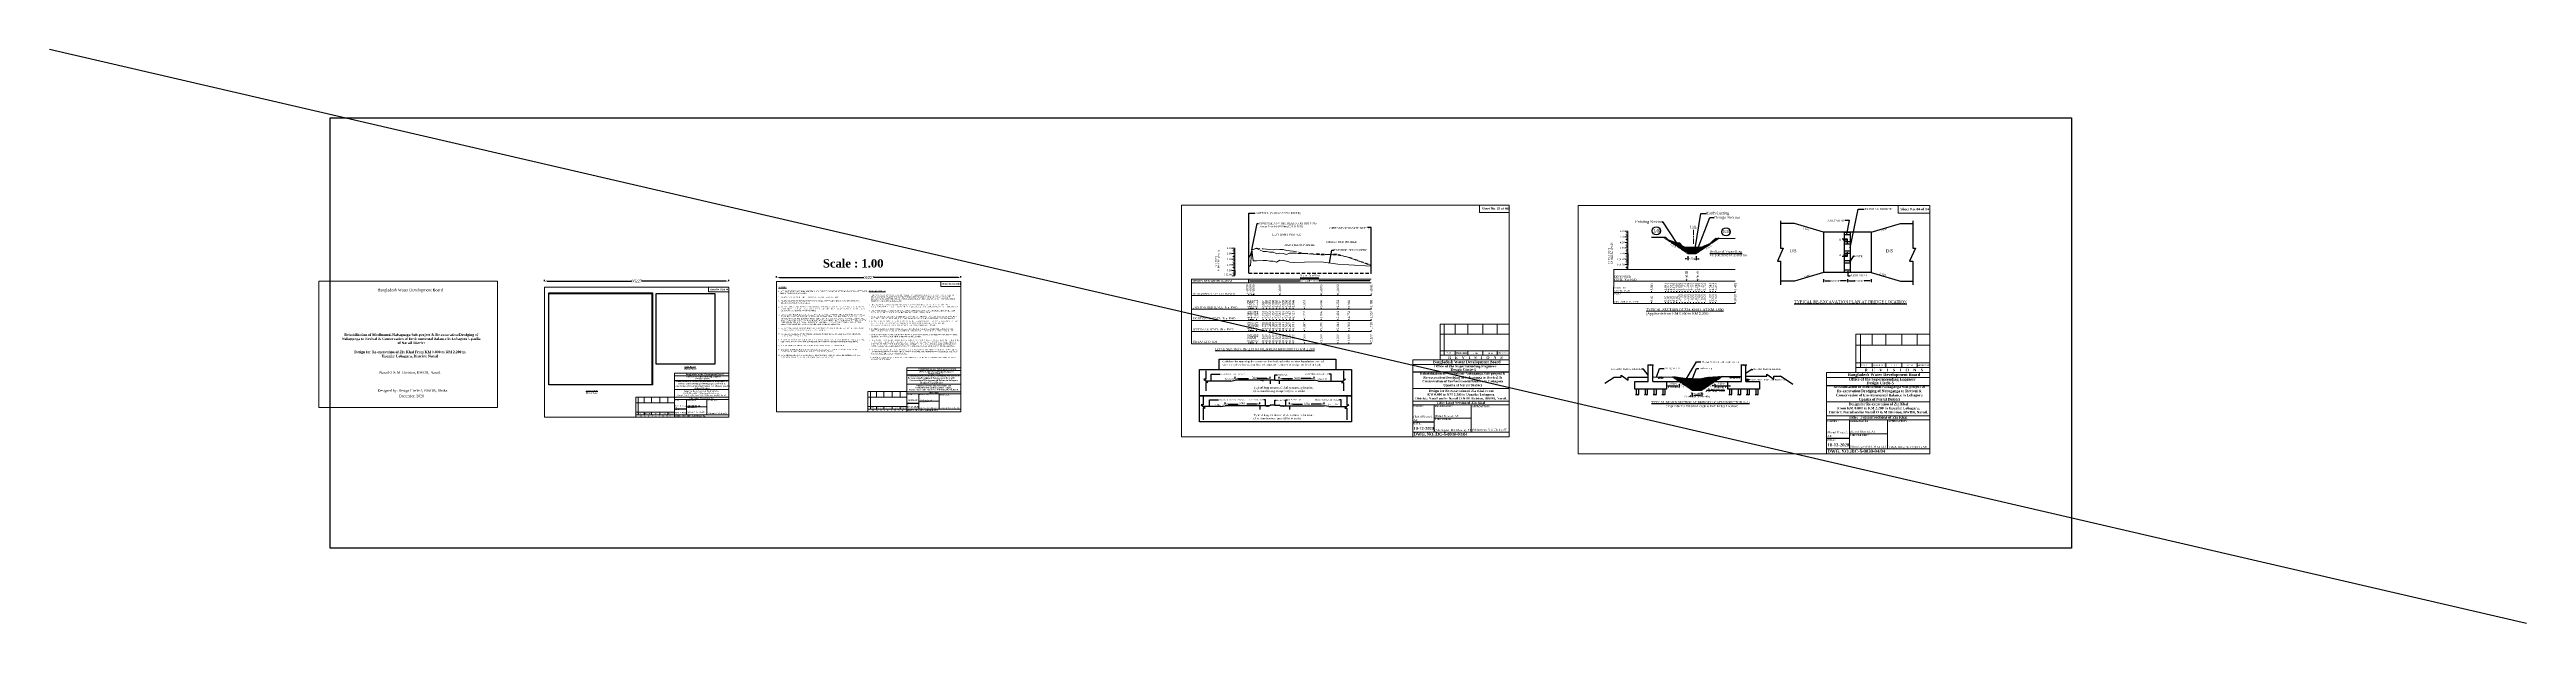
# Model space of a CAD drawing. Header units: metres. Extents: x 11843410 to 12733237, y -3989548 to -3515927.
# Drawn here: x 11843410 to 12733237, y -3722283 to -3515927 of the extents above; entities that cross this region are included whole.
import ezdxf
from ezdxf.enums import TextEntityAlignment as Align

# ---------------------------------------------------------------- set-up
doc = ezdxf.new("R2010")
doc.units = ezdxf.units.M
doc.header["$LTSCALE"] = 50
for name, pattern in [('ACAD_ISO02W100', [15, 12, -3]), ('ACAD_ISO12W100', [21, 12, -3, 0, -3, 0, -3]), ('DASHED2', [9.525, 6.35, -3.175]), ('DASHEDX2', [38.1, 25.4, -12.7])]:
    doc.linetypes.add(name, pattern=pattern)
doc.layers.add('Other line', color=7, linetype='Continuous', lineweight=15)
doc.styles.add('Arial-25', font='arial.ttf')
doc.styles.get("Standard").update_dxf_attribs({"font": 'times.ttf'})
doc.dimstyles.new('ISO-25', dxfattribs={"dimtxt": 1000, "dimasz": 1000, "dimexe": 500, "dimexo": 1000, "dimtad": 0, "dimdec": 0, "dimtxsty": 'Standard', "dimcen": 2.5, "dimclrd": 2, "dimclre": 256, "dimclrt": 1, "dimadec": 0, "dimazin": 0, "dimtfac": 1, "dimtdec": 0, "dimtmove": 0, "dimatfit": 3, "dimfxl": 1, "dimarcsym": 0})
picture_1 = doc.add_image_def('image1.jpg', size_in_pixel=(3329, 2953))
picture_2 = doc.add_image_def('image2.jpg', size_in_pixel=(3329, 2953))
picture_3 = doc.add_image_def('image3.jpg', size_in_pixel=(2888, 3481))

# ---------------------------------------------------------------- blocks, each defined once
blk = doc.blocks.new('*D16')
at = {"layer": 'Defpoints', "color": 0, "lineweight": -2, "ltscale": 5, "transparency": 16777216}
for p in [(12274201, -3600714), (12318201, -3599077), (12318201, -3599600)]:
    blk.add_point(p, dxfattribs=at)
at = {"layer": 'Other line', "lineweight": -2, "ltscale": 5, "transparency": 16777216}
for p, q in [((12274201, -3599714), (12274201, -3598577)), ((12318201, -3598600), (12318201, -3598577))]:
    blk.add_line(p, q, dxfattribs=at)
at = {"layer": 'Other line', "color": 0, "lineweight": -2, "ltscale": 5, "transparency": 16777216}
for p, q in [((12274701, -3599077), (12292748, -3599077)), ((12317701, -3599077), (12299529, -3599077))]:
    blk.add_line(p, q, dxfattribs=at)
for points in [[(12274701, -3598993), (12274701, -3599160), (12274201, -3599077)], [(12317701, -3598993), (12317701, -3599160), (12318201, -3599077)]]:
    blk.add_solid(points, dxfattribs=at)
at = {"layer": 'Other line', "color": 0, "lineweight": 20, "ltscale": 5, "transparency": 16777216, "insert": (12296139, -3599077), "char_height": 650, "attachment_point": 5}
blk.add_mtext('bed width=3.00m', dxfattribs=at)
blk = doc.blocks.new('*D17')
at = {"color": 0, "lineweight": -2, "transparency": 16777216}
for p, q in [((12431476, -3591189), (12430976, -3591189)), ((12431976, -3591189), (12432101, -3591189)), ((12434976, -3591189), (12434852, -3591189)), ((12435476, -3591189), (12435976, -3591189))]:
    blk.add_line(p, q, dxfattribs=at)
at = {"lineweight": -2, "transparency": 16777216}
for p, q in [((12431976, -3590270), (12431976, -3591689)), ((12434976, -3590270), (12434976, -3591689))]:
    blk.add_line(p, q, dxfattribs=at)
at = {"color": 0, "lineweight": -2, "transparency": 16777216}
for points in [[(12431476, -3591106), (12431476, -3591273), (12431976, -3591189)], [(12435476, -3591106), (12435476, -3591273), (12434976, -3591189)]]:
    blk.add_solid(points, dxfattribs=at)
at = {"layer": 'Defpoints', "color": 0, "lineweight": -2, "transparency": 16777216}
for p in [(12431976, -3589270), (12434976, -3589270), (12434976, -3591189)]:
    blk.add_point(p, dxfattribs=at)
at = {"color": 0, "lineweight": 30, "transparency": 16777216, "insert": (12433476, -3591189), "char_height": 750, "attachment_point": 5}
blk.add_mtext('3.00m', dxfattribs=at)
blk = doc.blocks.new('A$C00683D7F')
at = {"color": 7, "linetype": 'ByBlock', "lineweight": -2}
for p, q in [((0, 3315), (0, 2423)), ((0, 2423), (0, 2087)), ((0, 1779), (0, 1487)), ((0, 1267), (0, 0))]:
    blk.add_line(p, q, dxfattribs=at)
at = {"color": 7, "linetype": 'ByBlock', "lineweight": -2, "insert": (-874, 4366), "char_height": 750, "width": 2179.13, "attachment_point": 1}
blk.add_mtext('{\\fTimes New Roman|b0|i0|c0|p18;C/L}', dxfattribs=at)
blk = doc.blocks.new('*D21')
at = {"linetype": 'ByBlock', "lineweight": -2, "transparency": 16777216}
for p, q in [((12480754, -3598539), (12480754, -3599608)), ((12489287, -3598902), (12489287, -3599608))]:
    blk.add_line(p, q, dxfattribs=at)
at = {"color": 7, "linetype": 'ByBlock', "lineweight": -2, "transparency": 16777216}
for p, q in [((12481254, -3599108), (12483259, -3599108)), ((12488787, -3599108), (12486781, -3599108))]:
    blk.add_line(p, q, dxfattribs=at)
for points in [[(12481254, -3599024), (12481254, -3599191), (12480754, -3599108)], [(12488787, -3599024), (12488787, -3599191), (12489287, -3599108)]]:
    blk.add_solid(points, dxfattribs=at)
at = {"layer": 'Defpoints', "color": 0, "linetype": 'ByBlock', "lineweight": -2, "transparency": 16777216}
for p in [(12480754, -3597539), (12489287, -3597902), (12489287, -3599108)]:
    blk.add_point(p, dxfattribs=at)
at = {"color": 0, "linetype": 'ByBlock', "lineweight": -2, "transparency": 16777216, "insert": (12485020, -3599108), "char_height": 700, "attachment_point": 5}
blk.add_mtext('100.00m', dxfattribs=at)
blk = doc.blocks.new('*D22')
at = {"linetype": 'ByBlock', "lineweight": -2, "transparency": 16777216}
for p, q in [((12489287, -3598539), (12489287, -3599608)), ((12497819, -3598442), (12497819, -3599608))]:
    blk.add_line(p, q, dxfattribs=at)
at = {"color": 7, "linetype": 'ByBlock', "lineweight": -2, "transparency": 16777216}
for p, q in [((12489787, -3599108), (12491792, -3599108)), ((12497319, -3599108), (12495314, -3599108))]:
    blk.add_line(p, q, dxfattribs=at)
for points in [[(12489787, -3599024), (12489787, -3599191), (12489287, -3599108)], [(12497319, -3599024), (12497319, -3599191), (12497819, -3599108)]]:
    blk.add_solid(points, dxfattribs=at)
at = {"layer": 'Defpoints', "color": 0, "linetype": 'ByBlock', "lineweight": -2, "transparency": 16777216}
for p in [(12489287, -3597539), (12497819, -3597442), (12497819, -3599108)]:
    blk.add_point(p, dxfattribs=at)
at = {"color": 0, "linetype": 'ByBlock', "lineweight": -2, "transparency": 16777216, "insert": (12493553, -3599108), "char_height": 700, "attachment_point": 5}
blk.add_mtext('100.00m', dxfattribs=at)
blk = doc.blocks.new('*D23')
at = {"lineweight": -2, "transparency": 16777216}
for p, q in [((12104618, -3597888), (12104618, -3597388)), ((12170845, -3597888), (12170845, -3597388))]:
    blk.add_line(p, q, dxfattribs=at)
at = {"color": 2, "lineweight": -2, "transparency": 16777216}
for p, q in [((12105618, -3597888), (12135950, -3597888)), ((12169845, -3597888), (12139514, -3597888))]:
    blk.add_line(p, q, dxfattribs=at)
for points in [[(12105618, -3597722), (12105618, -3598055), (12104618, -3597888)], [(12169845, -3597722), (12169845, -3598055), (12170845, -3597888)]]:
    blk.add_solid(points, dxfattribs=at)
at = {"layer": 'Defpoints', "color": 0, "lineweight": -2, "transparency": 16777216}
for p in [(12104618, -3599301), (12170845, -3597888), (12170845, -3599301)]:
    blk.add_point(p, dxfattribs=at)
at = {"color": 1, "lineweight": 20, "transparency": 16777216, "insert": (12137732, -3597888), "char_height": 1000, "attachment_point": 5}
blk.add_mtext('66227', dxfattribs=at)
blk = doc.blocks.new('*D24')
at = {"lineweight": -2, "transparency": 16777216}
for p, q in [((12021181, -3599175), (12021181, -3598675)), ((12087408, -3599175), (12087408, -3598675))]:
    blk.add_line(p, q, dxfattribs=at)
at = {"color": 2, "linetype": 'ByBlock', "lineweight": -2, "transparency": 16777216}
for p, q in [((12022181, -3599175), (12052512, -3599175)), ((12086408, -3599175), (12056076, -3599175))]:
    blk.add_line(p, q, dxfattribs=at)
for points in [[(12022181, -3599008), (12022181, -3599342), (12021181, -3599175)], [(12086408, -3599008), (12086408, -3599342), (12087408, -3599175)]]:
    blk.add_solid(points, dxfattribs=at)
at = {"layer": 'Defpoints', "color": 0, "linetype": 'ByBlock', "lineweight": -2, "transparency": 16777216}
for p in [(12021181, -3601314), (12087408, -3599175), (12087408, -3601314)]:
    blk.add_point(p, dxfattribs=at)
at = {"color": 1, "linetype": 'ByBlock', "lineweight": 18, "transparency": 16777216, "insert": (12054294, -3599175), "char_height": 1000, "attachment_point": 5}
blk.add_mtext('66227', dxfattribs=at)
blk = doc.blocks.new('*D36')
at = {"linetype": 'ByBlock', "lineweight": -2, "transparency": 16777216}
for p, q in [((12424253, -3636616), (12424253, -3637292)), ((12428846, -3636243), (12428846, -3637292))]:
    blk.add_line(p, q, dxfattribs=at)
at = {"color": 7, "linetype": 'ByBlock', "lineweight": -2, "transparency": 16777216}
blk.add_line((12424753, -3636792), (12428346, -3636792), dxfattribs=at)
for points in [[(12424753, -3636709), (12424753, -3636876), (12424253, -3636792)], [(12428346, -3636709), (12428346, -3636876), (12428846, -3636792)]]:
    blk.add_solid(points, dxfattribs=at)
at = {"layer": 'Defpoints', "color": 0, "linetype": 'ByBlock', "lineweight": -2, "transparency": 16777216}
for p in [(12424253, -3635616), (12428846, -3635243), (12428846, -3636792)]:
    blk.add_point(p, dxfattribs=at)
at = {"color": 0, "linetype": 'ByBlock', "lineweight": -2, "transparency": 16777216, "insert": (12426550, -3636792), "char_height": 700, "attachment_point": 5}
blk.add_mtext('2.00m\\P(minimum)', dxfattribs=at)
blk = doc.blocks.new('*D37')
at = {"color": 7, "linetype": 'ByBlock', "lineweight": -2, "transparency": 16777216}
for p, q in [((12441203, -3636806), (12440703, -3636806)), ((12441703, -3636806), (12446321, -3636806)), ((12446821, -3636806), (12447321, -3636806))]:
    blk.add_line(p, q, dxfattribs=at)
at = {"linetype": 'ByBlock', "lineweight": -2, "transparency": 16777216}
for p, q in [((12441703, -3636213), (12441703, -3637306)), ((12446321, -3636564), (12446321, -3637306))]:
    blk.add_line(p, q, dxfattribs=at)
at = {"color": 7, "linetype": 'ByBlock', "lineweight": -2, "transparency": 16777216}
for points in [[(12441203, -3636723), (12441203, -3636889), (12441703, -3636806)], [(12446821, -3636723), (12446821, -3636889), (12446321, -3636806)]]:
    blk.add_solid(points, dxfattribs=at)
at = {"layer": 'Defpoints', "color": 0, "linetype": 'ByBlock', "lineweight": -2, "transparency": 16777216}
for p in [(12441703, -3635213), (12446321, -3635564), (12446321, -3636806)]:
    blk.add_point(p, dxfattribs=at)
at = {"color": 0, "linetype": 'ByBlock', "lineweight": -2, "transparency": 16777216, "insert": (12443963, -3636806), "char_height": 700, "attachment_point": 5}
blk.add_mtext('2.00m\\P(minimum)', dxfattribs=at)
blk = doc.blocks.new('*D38')
at = {"linetype": 'ByBlock', "lineweight": -2, "transparency": 16777216}
for p, q in [((12433560, -3639386), (12433560, -3640703)), ((12437024, -3639386), (12437024, -3640703))]:
    blk.add_line(p, q, dxfattribs=at)
at = {"color": 7, "linetype": 'ByBlock', "lineweight": -2, "transparency": 16777216}
blk.add_line((12434060, -3640203), (12436524, -3640203), dxfattribs=at)
for points in [[(12434060, -3640120), (12434060, -3640286), (12433560, -3640203)], [(12436524, -3640120), (12436524, -3640286), (12437024, -3640203)]]:
    blk.add_solid(points, dxfattribs=at)
at = {"layer": 'Defpoints', "color": 0, "linetype": 'ByBlock', "lineweight": -2, "transparency": 16777216}
for p in [(12433560, -3638386), (12437024, -3638386), (12437024, -3640203)]:
    blk.add_point(p, dxfattribs=at)
at = {"color": 0, "linetype": 'ByBlock', "lineweight": -2, "transparency": 16777216, "insert": (12435292, -3640203), "char_height": 700, "attachment_point": 5}
blk.add_mtext('b=variable\\P(b>design bed width)', dxfattribs=at)

msp = doc.modelspace()

# ---------------------------------------------------------------- hatches: boundary and pattern name
at = {"lineweight": -2}
h = msp.add_hatch(dxfattribs=at)
h.set_pattern_fill('ANSI31', color=256, scale=70, style=0)
h.set_pattern_definition([(45, (12242829.03, -3604763.38), (-157.15448, 157.15448), [])])
h.paths.add_polyline_path([(12443173.039, -3583805.864), (12441939.276, -3583812.914), (12440939.276, -3584692.914), (12439939.276, -3585722.914), (12437939.276, -3586512.914), (12436939.276, -3586932.914), (12435939.276, -3586962.914), (12434939.276, -3586982.914), (12433939.276, -3586992.914), (12432939.276, -3587012.914), (12431939.276, -3586962.914), (12430939.276, -3586932.914), (12429939.276, -3586512.914), (12428939.276, -3585372.914), (12427939.276, -3585362.914), (12426939.276, -3585072.914), (12425939.276, -3584692.914), (12424939.276, -3584292.914), (12423939.276, -3583422.914), (12423204.949, -3583422.914), (12431976.207, -3589270.419), (12434976.207, -3589270.419)])
at = {"lineweight": 5}
h = msp.add_hatch(dxfattribs=at)
h.set_pattern_fill('ANSI31', color=256, scale=37.5, style=0)
h.set_pattern_definition([(45, (12171519.33, -3468337.49), (-84.1899, 84.1899), [])])
h.paths.add_polyline_path([(12433559.985, -3638385.685), (12437023.538, -3638385.685), (12444388.172, -3633475.929), (12444097, -3633471.684), (12438724.066, -3633831.928), (12436656.565, -3634296.062), (12433008.342, -3634258.207), (12430950.347, -3634144.544), (12427223.169, -3633576.215), (12426363.317, -3633587.906)])

# ---------------------------------------------------------------- linework, layer by layer
at = {"lineweight": -2}
for p, q in [((12733236.795, -3722282.726), (11843410.486, -3515926.574)), ((12275800.608, -3591878.056), (12275800.608, -3591878.056)), ((12276007.89, -3604369.202), (12276007.89, -3603884.438)), ((12067973.831, -3645066.459), (12072242.65, -3645066.459)), ((12151411.482, -3643017.316), (12155680.301, -3643017.316)), ((12333220.438, -3649831.879), (12340819.911, -3649831.879)), ((12481832.268, -3655613.707), (12489985.712, -3655613.707))]:
    msp.add_line(p, q, dxfattribs=at)
at = {"color": 0, "lineweight": 20}
for p, q in [((12410407.245, -3581269.588), (12409407.245, -3581269.588)), ((12410407.245, -3583269.588), (12409407.245, -3583269.588)), ((12410407.245, -3585269.588), (12409407.245, -3585269.588)), ((12410407.245, -3582269.588), (12409657.245, -3582269.588)), ((12410407.245, -3584269.588), (12409657.245, -3584269.588)), ((12410407.245, -3581769.588), (12409907.245, -3581769.588)), ((12410407.245, -3582769.588), (12409907.245, -3582769.588)), ((12410407.245, -3583769.588), (12409907.245, -3583769.588)), ((12410407.245, -3584769.588), (12409907.245, -3584769.588)), ((12410407.245, -3585769.588), (12409907.245, -3585769.588)), ((12410407.245, -3581269.588), (12410406.031, -3595003.086)), ((12269200.608, -3587322.056), (12268200.608, -3587322.056)), ((12269200.608, -3589322.056), (12268200.608, -3589322.056)), ((12269200.608, -3591322.056), (12268200.608, -3591322.056)), ((12269200.608, -3593322.056), (12268200.608, -3593322.056)), ((12269200.608, -3588322.056), (12268450.608, -3588322.056)), ((12269200.608, -3590322.056), (12268450.608, -3590322.056)), ((12269200.608, -3592322.056), (12268450.608, -3592322.056)), ((12269200.608, -3594322.056), (12268450.608, -3594322.056)), ((12269200.608, -3587822.056), (12268700.608, -3587822.056)), ((12269200.608, -3588822.056), (12268700.608, -3588822.056)), ((12269200.608, -3589822.056), (12268700.608, -3589822.056)), ((12269200.608, -3590822.056), (12268700.608, -3590822.056)), ((12269200.608, -3591822.056), (12268700.608, -3591822.056)), ((12269200.608, -3592822.056), (12268700.608, -3592822.056)), ((12269200.608, -3593822.056), (12268700.608, -3593822.056)), ((12269200.608, -3594822.056), (12268700.608, -3594822.056)), ((12269200.608, -3597322.056), (12269200.608, -3587322.056)), ((12410407.245, -3587269.588), (12409407.245, -3587269.588)), ((12410407.245, -3589269.588), (12409407.245, -3589269.588)), ((12410407.245, -3591269.588), (12409407.245, -3591269.588)), ((12410407.245, -3593209.588), (12409407.245, -3593209.588)), ((12410407.245, -3593269.588), (12409407.245, -3593269.588)), ((12410407.245, -3586269.588), (12409657.245, -3586269.588)), ((12410407.245, -3588269.588), (12409657.245, -3588269.588)), ((12410407.245, -3590269.588), (12409657.245, -3590269.588)), ((12410407.245, -3592269.588), (12409657.245, -3592269.588)), ((12410407.245, -3594269.588), (12409657.245, -3594269.588)), ((12410407.245, -3586769.588), (12409907.245, -3586769.588)), ((12410407.245, -3587769.588), (12409907.245, -3587769.588)), ((12410407.245, -3588769.588), (12409907.245, -3588769.588)), ((12410407.245, -3589769.588), (12409907.245, -3589769.588)), ((12410407.245, -3590769.588), (12409907.245, -3590769.588)), ((12410407.245, -3591769.588), (12409907.245, -3591769.588)), ((12410407.245, -3592769.588), (12409907.245, -3592769.588)), ((12410407.245, -3593769.588), (12409907.245, -3593769.588)), ((12410407.245, -3594769.588), (12409907.245, -3594769.588)), ((12253700.608, -3598469.248), (12318200.608, -3598469.248)), ((12253700.608, -3599816.665), (12318200.608, -3599816.665)), ((12269200.608, -3595322.056), (12268200.608, -3595322.056)), ((12269200.608, -3597322.056), (12268200.608, -3597322.056)), ((12269200.608, -3597322.056), (12268200.608, -3597322.056)), ((12269200.608, -3596322.056), (12268450.608, -3596322.056)), ((12269200.608, -3596322.056), (12268450.608, -3596322.056)), ((12269200.608, -3595822.056), (12268700.608, -3595822.056)), ((12269200.608, -3595822.056), (12268700.608, -3595822.056)), ((12269200.608, -3596822.056), (12268700.608, -3596822.056)), ((12269200.608, -3596822.056), (12268700.608, -3596822.056)), ((12405315.9, -3595022.044), (12448951.276, -3595022.044)), ((12405323.148, -3595085.721), (12405315.9, -3607269.588)), ((12405315.9, -3599269.588), (12448951.276, -3599269.588)), ((12405315.9, -3603269.588), (12448951.276, -3603269.588)), ((12418939.276, -3603269.588), (12418939.276, -3602769.588)), ((12418951.276, -3603269.588), (12418951.276, -3602769.588)), ((12423939.276, -3603269.588), (12423939.276, -3602769.588)), ((12423951.276, -3603269.588), (12423951.276, -3602769.588)), ((12424939.276, -3603269.588), (12424939.276, -3602769.588)), ((12424951.276, -3603269.588), (12424951.276, -3602769.588)), ((12425939.276, -3603269.588), (12425939.276, -3602769.588)), ((12425951.276, -3603269.588), (12425951.276, -3602769.588)), ((12426939.276, -3603269.588), (12426939.276, -3602769.588)), ((12426951.276, -3603269.588), (12426951.276, -3602769.588)), ((12427939.276, -3603269.588), (12427939.276, -3602769.588)), ((12427951.276, -3603269.588), (12427951.276, -3602769.588)), ((12428939.276, -3603269.588), (12428939.276, -3602769.588)), ((12428951.276, -3603269.588), (12428951.276, -3602769.588)), ((12429939.276, -3603269.588), (12429939.276, -3602769.588)), ((12429951.276, -3603269.588), (12429951.276, -3602769.588)), ((12430939.276, -3603269.588), (12430939.276, -3602769.588)), ((12430951.276, -3603269.588), (12430951.276, -3602769.588)), ((12431476.207, -3599269.588), (12431476.207, -3598769.588)), ((12431939.276, -3603269.588), (12431939.276, -3602769.588)), ((12431951.276, -3603269.588), (12431951.276, -3602769.588)), ((12432939.276, -3603269.588), (12432939.276, -3602769.588)), ((12432951.276, -3603269.588), (12432951.276, -3602769.588)), ((12433939.276, -3603269.588), (12433939.276, -3602769.588)), ((12433951.276, -3603269.588), (12433951.276, -3602769.588)), ((12434939.276, -3603269.588), (12434939.276, -3602769.588)), ((12434951.276, -3603269.588), (12434951.276, -3602769.588)), ((12435476.207, -3599269.588), (12435476.207, -3598769.588)), ((12435939.276, -3603269.588), (12435939.276, -3602769.588)), ((12435951.276, -3603269.588), (12435951.276, -3602769.588)), ((12436939.276, -3603269.588), (12436939.276, -3602769.588)), ((12436951.276, -3603269.588), (12436951.276, -3602769.588)), ((12437939.276, -3603269.588), (12437939.276, -3602769.588)), ((12437951.276, -3603269.588), (12437951.276, -3602769.588)), ((12439939.276, -3603269.588), (12439939.276, -3602769.588)), ((12439951.276, -3603269.588), (12439951.276, -3602769.588)), ((12440939.276, -3603269.588), (12440939.276, -3602769.588)), ((12440951.276, -3603269.588), (12440951.276, -3602769.588)), ((12441939.276, -3603269.588), (12441939.276, -3602769.588)), ((12441951.276, -3603269.588), (12441951.276, -3602769.588)), ((12448939.276, -3603269.588), (12448939.276, -3602769.588)), ((12448951.276, -3603269.588), (12448951.276, -3602769.588)), ((12253894.858, -3604369.202), (12318200.608, -3604369.202)), ((12274200.608, -3604369.202), (12274200.608, -3603869.202)), ((12274200.608, -3609322.056), (12274200.608, -3608822.056)), ((12274900.608, -3609322.056), (12274900.608, -3608822.056)), ((12275300.608, -3604369.202), (12275300.608, -3603869.202)), ((12275300.608, -3609322.056), (12275300.608, -3608822.056)), ((12275800.608, -3609322.056), (12275800.608, -3608822.056)), ((12277000.608, -3609322.056), (12277000.608, -3608822.056)), ((12279400.608, -3609322.056), (12279400.608, -3608822.056)), ((12280600.608, -3609322.056), (12280600.608, -3608822.056)), ((12281800.608, -3609322.056), (12281800.608, -3608822.056)), ((12283000.608, -3609322.056), (12283000.608, -3608822.056)), ((12284200.608, -3609322.056), (12284200.608, -3608822.056)), ((12285400.608, -3604369.202), (12285400.608, -3603869.202)), ((12285400.608, -3609322.056), (12285400.608, -3608822.056)), ((12286600.608, -3609322.056), (12286600.608, -3608822.056)), ((12287800.608, -3609322.056), (12287800.608, -3608822.056)), ((12289000.608, -3609322.056), (12289000.608, -3608822.056)), ((12290200.608, -3609322.056), (12290200.608, -3608822.056)), ((12294200.608, -3609322.056), (12294200.608, -3608822.056)), ((12300200.608, -3604369.202), (12300200.608, -3603869.202)), ((12300200.608, -3609322.056), (12300200.608, -3608822.056)), ((12306200.608, -3604369.202), (12306200.608, -3603869.202)), ((12306200.608, -3609322.056), (12306200.608, -3608822.056)), ((12310200.608, -3609322.056), (12310200.608, -3608822.056)), ((12318200.608, -3604369.202), (12318200.608, -3603869.202)), ((12318200.608, -3609322.056), (12318200.608, -3608822.056)), ((12405315.9, -3607269.588), (12448951.276, -3607269.588)), ((12418939.276, -3607269.588), (12418939.276, -3606769.588)), ((12418951.276, -3607269.588), (12418951.276, -3606769.588)), ((12423939.276, -3607269.588), (12423939.276, -3606769.588)), ((12423951.276, -3607269.588), (12423951.276, -3606769.588)), ((12424939.276, -3607269.588), (12424939.276, -3606769.588)), ((12424951.276, -3607269.588), (12424951.276, -3606769.588)), ((12425939.276, -3607269.588), (12425939.276, -3606769.588)), ((12425951.276, -3607269.588), (12425951.276, -3606769.588)), ((12426939.276, -3607269.588), (12426939.276, -3606769.588)), ((12426951.276, -3607269.588), (12426951.276, -3606769.588)), ((12427939.276, -3607269.588), (12427939.276, -3606769.588)), ((12427951.276, -3607269.588), (12427951.276, -3606769.588)), ((12428939.276, -3607269.588), (12428939.276, -3606769.588)), ((12428951.276, -3607269.588), (12428951.276, -3606769.588)), ((12429939.276, -3607269.588), (12429939.276, -3606769.588)), ((12429951.276, -3607269.588), (12429951.276, -3606769.588)), ((12430939.276, -3607269.588), (12430939.276, -3606769.588)), ((12430951.276, -3607269.588), (12430951.276, -3606769.588)), ((12431939.276, -3607269.588), (12431939.276, -3606769.588)), ((12431951.276, -3607269.588), (12431951.276, -3606769.588)), ((12432939.276, -3607269.588), (12432939.276, -3606769.588)), ((12432951.276, -3607269.588), (12432951.276, -3606769.588)), ((12433939.276, -3607269.588), (12433939.276, -3606769.588)), ((12433951.276, -3607269.588), (12433951.276, -3606769.588)), ((12434939.276, -3607269.588), (12434939.276, -3606769.588)), ((12434951.276, -3607269.588), (12434951.276, -3606769.588)), ((12435939.276, -3607269.588), (12435939.276, -3606769.588)), ((12435951.276, -3607269.588), (12435951.276, -3606769.588)), ((12436939.276, -3607269.588), (12436939.276, -3606769.588)), ((12436951.276, -3607269.588), (12436951.276, -3606769.588)), ((12437939.276, -3607269.588), (12437939.276, -3606769.588)), ((12437951.276, -3607269.588), (12437951.276, -3606769.588)), ((12439939.276, -3607269.588), (12439939.276, -3606769.588)), ((12439951.276, -3607269.588), (12439951.276, -3606769.588)), ((12440939.276, -3607269.588), (12440939.276, -3606769.588)), ((12440951.276, -3607269.588), (12440951.276, -3606769.588)), ((12441939.276, -3607269.588), (12441939.276, -3606769.588)), ((12441951.276, -3607269.588), (12441951.276, -3606769.588)), ((12448939.276, -3607269.588), (12448939.276, -3606769.588)), ((12448951.276, -3607269.588), (12448951.276, -3606769.588)), ((12274200.608, -3613322.056), (12274200.608, -3612822.056)), ((12274200.608, -3617322.056), (12274200.608, -3616822.056)), ((12274200.608, -3621722.056), (12274200.608, -3621222.056)), ((12274900.608, -3613322.056), (12274900.608, -3612822.056)), ((12274900.608, -3617322.056), (12274900.608, -3616822.056)), ((12274900.608, -3621722.056), (12274900.608, -3621222.056)), ((12275300.608, -3613322.056), (12275300.608, -3612822.056)), ((12275300.608, -3617322.056), (12275300.608, -3616822.056)), ((12275300.608, -3621722.056), (12275300.608, -3621222.056)), ((12275800.608, -3613322.056), (12275800.608, -3612822.056)), ((12275800.608, -3617322.056), (12275800.608, -3616822.056)), ((12275800.608, -3621722.056), (12275800.608, -3621222.056)), ((12277000.608, -3613322.056), (12277000.608, -3612822.056)), ((12277000.608, -3617322.056), (12277000.608, -3616822.056)), ((12277000.608, -3621722.056), (12277000.608, -3621222.056)), ((12279400.608, -3613322.056), (12279400.608, -3612822.056)), ((12279400.608, -3617322.056), (12279400.608, -3616822.056)), ((12279400.608, -3621722.056), (12279400.608, -3621222.056)), ((12280600.608, -3613322.056), (12280600.608, -3612822.056)), ((12280600.608, -3617322.056), (12280600.608, -3616822.056)), ((12280600.608, -3621722.056), (12280600.608, -3621222.056)), ((12281800.608, -3613322.056), (12281800.608, -3612822.056)), ((12281800.608, -3617322.056), (12281800.608, -3616822.056)), ((12281800.608, -3621722.056), (12281800.608, -3621222.056)), ((12283000.608, -3613322.056), (12283000.608, -3612822.056)), ((12283000.608, -3617322.056), (12283000.608, -3616822.056)), ((12283000.608, -3621722.056), (12283000.608, -3621222.056)), ((12284200.608, -3613322.056), (12284200.608, -3612822.056)), ((12284200.608, -3617322.056), (12284200.608, -3616822.056)), ((12284200.608, -3621722.056), (12284200.608, -3621222.056)), ((12285400.608, -3613322.056), (12285400.608, -3612822.056)), ((12285400.608, -3617322.056), (12285400.608, -3616822.056)), ((12285400.608, -3621722.056), (12285400.608, -3621222.056)), ((12286600.608, -3613322.056), (12286600.608, -3612822.056)), ((12286600.608, -3617322.056), (12286600.608, -3616822.056)), ((12286600.608, -3621722.056), (12286600.608, -3621222.056)), ((12287800.608, -3613322.056), (12287800.608, -3612822.056)), ((12287800.608, -3617322.056), (12287800.608, -3616822.056)), ((12287800.608, -3621722.056), (12287800.608, -3621222.056)), ((12289000.608, -3613322.056), (12289000.608, -3612822.056)), ((12289000.608, -3617322.056), (12289000.608, -3616822.056)), ((12289000.608, -3621722.056), (12289000.608, -3621222.056)), ((12290200.608, -3613322.056), (12290200.608, -3612822.056)), ((12290200.608, -3617322.056), (12290200.608, -3616822.056)), ((12290200.608, -3621722.056), (12290200.608, -3621222.056)), ((12294200.608, -3613322.056), (12294200.608, -3612822.056)), ((12294200.608, -3617322.056), (12294200.608, -3616822.056)), ((12294200.608, -3621722.056), (12294200.608, -3621222.056)), ((12300200.608, -3613322.056), (12300200.608, -3612822.056)), ((12300200.608, -3617322.056), (12300200.608, -3616822.056)), ((12300200.608, -3621722.056), (12300200.608, -3621222.056)), ((12306200.608, -3613322.056), (12306200.608, -3612822.056)), ((12306200.608, -3617322.056), (12306200.608, -3616822.056)), ((12306200.608, -3621722.056), (12306200.608, -3621222.056)), ((12310200.608, -3613322.056), (12310200.608, -3612822.056)), ((12310200.608, -3617322.056), (12310200.608, -3616822.056)), ((12310200.608, -3621722.056), (12310200.608, -3621222.056)), ((12318200.608, -3613322.056), (12318200.608, -3612822.056)), ((12318200.608, -3617322.056), (12318200.608, -3616822.056)), ((12318200.608, -3621722.056), (12318200.608, -3621222.056)), ((12253700.608, -3621722.056), (12318200.608, -3621722.056))]:
    msp.add_line(p, q, dxfattribs=at)
at = {"color": 0, "linetype": 'DASHED2', "lineweight": -2}
msp.add_line((12423204.949, -3583422.914), (12431976.207, -3589270.419), dxfattribs=at)
at = {"color": 0, "linetype": 'DASHED2', "lineweight": 30}
for p, q in [((12443173.039, -3583805.864), (12434976.207, -3589270.419)), ((12431976.207, -3589270.419), (12434976.207, -3589270.419)), ((12426363.317, -3633587.906), (12433559.985, -3638385.685)), ((12433559.985, -3638385.685), (12437023.538, -3638385.685)), ((12444388.172, -3633475.929), (12437023.538, -3638385.685))]:
    msp.add_line(p, q, dxfattribs=at)
at = {"color": 0, "linetype": 'ByBlock', "lineweight": -2}
for p, q in [((12470227.893, -3578423.239), (12465283.68, -3578423.239)), ((12480753.893, -3581581.039), (12470227.893, -3578423.239)), ((12480753.893, -3581581.039), (12480753.893, -3596078.737)), ((12497819.214, -3581581.039), (12480753.893, -3581581.039)), ((12487359.217, -3584000.252), (12489191.181, -3584000.252)), ((12489191.181, -3584444.729), (12487777.952, -3584444.729)), ((12489191.181, -3584000.252), (12489191.181, -3585526.58)), ((12497819.214, -3581581.039), (12508345.214, -3578423.239)), ((12497819.214, -3581581.039), (12497819.214, -3596078.737)), ((12508345.214, -3578423.239), (12512771.441, -3578423.239)), ((12489191.181, -3590353.665), (12487463.901, -3590353.665)), ((12487835.967, -3589804.604), (12489191.181, -3589804.604)), ((12489191.181, -3588805.804), (12489191.181, -3590353.665)), ((12470227.893, -3599236.537), (12465283.68, -3599236.537)), ((12480753.893, -3596078.737), (12470227.893, -3599236.537)), ((12497819.214, -3596078.737), (12480753.893, -3596078.737)), ((12497819.214, -3596078.737), (12508345.214, -3599236.537)), ((12508345.214, -3599236.537), (12512771.441, -3599236.537)), ((12417770.928, -3635248.063), (12417770.928, -3629324.183)), ((12419349.828, -3635248.063), (12419349.828, -3629348.17)), ((12451223.574, -3635248.063), (12451223.574, -3629324.183)), ((12452802.474, -3635248.063), (12452802.474, -3629348.17)), ((12402191.57, -3635925.112), (12405484.674, -3633729.708)), ((12413452.406, -3638056.584), (12413452.406, -3639907.61)), ((12414241.856, -3638056.584), (12414241.856, -3639931.597)), ((12416610.206, -3638056.584), (12416610.206, -3639907.61)), ((12417399.656, -3638056.584), (12417399.656, -3639931.597)), ((12419349.828, -3633683.266), (12427223.169, -3633576.215)), ((12419768.006, -3638056.584), (12419768.006, -3639907.61)), ((12420557.456, -3638056.584), (12420557.456, -3639931.597)), ((12422925.806, -3638056.584), (12422925.806, -3639907.61)), ((12423715.256, -3638056.584), (12423715.256, -3639931.597)), ((12424252.592, -3635243.339), (12428846.468, -3635243.339)), ((12427223.169, -3633576.215), (12430950.347, -3634144.544)), ((12430950.347, -3634144.544), (12433008.342, -3634258.207)), ((12433008.342, -3634258.207), (12436656.565, -3634296.062)), ((12436656.565, -3634296.062), (12438724.066, -3633831.928)), ((12438724.066, -3633831.928), (12444097, -3633471.684)), ((12441737.055, -3635243.339), (12446320.81, -3635243.339)), ((12444097, -3633471.684), (12447419.338, -3633520.12)), ((12446905.052, -3638056.584), (12446905.052, -3639907.61)), ((12447419.338, -3633520.12), (12451223.574, -3633520.12)), ((12447694.502, -3638056.584), (12447694.502, -3639931.597)), ((12450062.852, -3638056.584), (12450062.852, -3639907.61)), ((12450852.302, -3638056.584), (12450852.302, -3639931.597)), ((12453220.652, -3638056.584), (12453220.652, -3639907.61)), ((12454010.102, -3638056.584), (12454010.102, -3639931.597)), ((12456378.452, -3638056.584), (12456378.452, -3639907.61)), ((12457167.902, -3638056.584), (12457167.902, -3639931.597)), ((12469704.294, -3636310.003), (12465307.218, -3633378.619))]:
    msp.add_line(p, q, dxfattribs=at)
for p, q in [((12410407.245, -3589269.588), (12410407.245, -3593459.588)), ((12410407.245, -3589269.588), (12410407.245, -3593209.588)), ((12410407.245, -3589269.588), (12410407.245, -3593209.588)), ((12410407.245, -3589269.588), (12410407.245, -3590709.588)), ((12269200.608, -3595322.056), (12269200.608, -3596822.056)), ((12067973.831, -3634887.137), (12087407.518, -3634887.137)), ((12151411.482, -3632873.946), (12170845.169, -3632873.946)), ((12333220.438, -3631864.473), (12367816.844, -3631864.473)), ((12424721.433, -3636792.361), (12428377.627, -3636792.361)), ((12438713.987, -3638385.685), (12445266.122, -3638385.685)), ((12442229.115, -3636806.162), (12445821.718, -3636806.162)), ((12481832.268, -3636714.632), (12518950.61, -3636714.632))]:
    msp.add_line(p, q)
at = {"color": 0, "lineweight": 30}
msp.add_line((12439860.464, -3589270.419), (12451487.649, -3589270.419), dxfattribs=at)
at = {"lineweight": 20}
for p, q in [((12253700.608, -3621722.056), (12253700.608, -3598469.248)), ((12253700.608, -3609322.056), (12318200.608, -3609322.056)), ((12253700.608, -3613322.056), (12318200.608, -3613322.056)), ((12253700.608, -3617322.056), (12318200.608, -3617322.056))]:
    msp.add_line(p, q, dxfattribs=at)
at = {"linetype": 'DASHEDX2', "lineweight": 30}
msp.add_line((12274198.834, -3596322.056), (12318184.056, -3596322.056), dxfattribs=at)
at = {"color": 0, "linetype": 'ByBlock', "lineweight": 20}
for p, q in [((12342931.576, -3614663.449), (12342931.576, -3627508.084)), ((12342931.576, -3614663.449), (12367816.844, -3614663.449)), ((12342931.576, -3618322.019), (12367816.844, -3618322.019)), ((12343617.227, -3614663.449), (12367816.844, -3614663.449)), ((12343617.227, -3614663.449), (12367816.844, -3614663.449)), ((12343617.227, -3614663.449), (12367816.844, -3614663.449)), ((12343617.227, -3618322.019), (12367816.844, -3618322.019)), ((12343617.227, -3618322.019), (12367816.844, -3618322.019)), ((12343617.227, -3618322.019), (12367816.844, -3618322.019)), ((12344447.856, -3614663.449), (12344447.856, -3625851.248)), ((12344447.856, -3614663.449), (12344447.856, -3625851.248)), ((12344447.856, -3614663.449), (12344447.856, -3625851.248)), ((12344447.856, -3614663.449), (12344447.856, -3625851.248)), ((12348408.015, -3614663.449), (12348408.015, -3618322.019)), ((12352970.602, -3614663.449), (12352970.602, -3618322.019)), ((12358314.924, -3614663.449), (12358314.924, -3618322.019)), ((12363416.415, -3614663.449), (12363416.415, -3618322.019)), ((12492330.749, -3618251.942), (12492330.749, -3632032.898)), ((12492330.749, -3618251.942), (12519030.05, -3618251.942)), ((12493066.381, -3618251.942), (12519030.05, -3618251.942)), ((12493066.381, -3618251.942), (12519030.05, -3618251.942)), ((12493066.381, -3618251.942), (12519030.05, -3618251.942)), ((12493957.559, -3618251.942), (12493957.559, -3630255.285)), ((12493957.559, -3618251.942), (12493957.559, -3630255.285)), ((12493957.559, -3618251.942), (12493957.559, -3630255.285)), ((12493957.559, -3618251.942), (12493957.559, -3630255.285)), ((12498206.397, -3618251.942), (12498206.397, -3622177.206)), ((12503101.578, -3618251.942), (12503101.578, -3622177.206)), ((12508835.479, -3618251.942), (12508835.479, -3622177.206)), ((12514308.848, -3618251.942), (12514308.848, -3622177.206)), ((12151411.482, -3630410.244), (12170845.169, -3630410.244)), ((12151411.482, -3646132.691), (12151411.482, -3630410.244)), ((12333220.438, -3627508.084), (12367816.844, -3627508.084)), ((12333220.438, -3655131.926), (12333220.438, -3627508.084)), ((12333220.438, -3629193.015), (12367816.844, -3629193.015)), ((12342931.576, -3624260.566), (12367816.844, -3624260.566)), ((12342931.576, -3625851.248), (12367816.844, -3625851.248)), ((12343617.227, -3624260.566), (12367816.844, -3624260.566)), ((12343617.227, -3624260.566), (12367816.844, -3624260.566)), ((12343617.227, -3624260.566), (12367816.844, -3624260.566)), ((12343617.227, -3625851.248), (12367816.844, -3625851.248)), ((12343617.227, -3625851.248), (12367816.844, -3625851.248)), ((12343617.227, -3625851.248), (12367816.844, -3625851.248)), ((12348408.015, -3624260.566), (12348408.015, -3625851.248)), ((12352970.602, -3624260.566), (12352970.602, -3625851.248)), ((12358314.924, -3624260.566), (12358314.924, -3625851.248)), ((12363416.415, -3624260.566), (12363416.415, -3625851.248)), ((12492330.749, -3622177.206), (12519030.05, -3622177.206)), ((12492330.749, -3628548.649), (12519030.05, -3628548.649)), ((12492330.749, -3630255.285), (12519030.05, -3630255.285)), ((12493066.381, -3622177.206), (12519030.05, -3622177.206)), ((12493066.381, -3622177.206), (12519030.05, -3622177.206)), ((12493066.381, -3622177.206), (12519030.05, -3622177.206)), ((12493066.381, -3628548.649), (12519030.05, -3628548.649)), ((12493066.381, -3628548.649), (12519030.05, -3628548.649)), ((12493066.381, -3628548.649), (12519030.05, -3628548.649)), ((12493066.381, -3630255.285), (12519030.05, -3630255.285)), ((12493066.381, -3630255.285), (12519030.05, -3630255.285)), ((12493066.381, -3630255.285), (12519030.05, -3630255.285)), ((12498206.397, -3628548.649), (12498206.397, -3630255.285)), ((12503101.578, -3628548.649), (12503101.578, -3630255.285)), ((12508835.479, -3628548.649), (12508835.479, -3630255.285)), ((12514308.848, -3628548.649), (12514308.848, -3630255.285)), ((12067973.831, -3648145.882), (12067973.831, -3632309.219)), ((12067973.831, -3632309.219), (12087450.862, -3632309.219)), ((12067973.831, -3633255.688), (12087407.518, -3633255.688)), ((12067973.831, -3638164.707), (12087407.518, -3638164.707)), ((12087407.518, -3634887.137), (12087407.518, -3647400.192)), ((12087407.518, -3634887.137), (12087407.518, -3647400.192)), ((12137432.79, -3638917.531), (12137432.79, -3646132.691)), ((12137432.79, -3638917.531), (12151411.482, -3638917.531)), ((12137817.938, -3638917.531), (12151411.482, -3638917.531)), ((12137817.938, -3638917.531), (12151411.482, -3638917.531)), ((12137817.938, -3638917.531), (12151411.482, -3638917.531)), ((12138284.523, -3638917.531), (12138284.523, -3645202.004)), ((12138284.523, -3638917.531), (12138284.523, -3645202.004)), ((12138284.523, -3638917.531), (12138284.523, -3645202.004)), ((12138284.523, -3638917.531), (12138284.523, -3645202.004)), ((12140509.046, -3638917.531), (12140509.046, -3640972.643)), ((12143071.968, -3638917.531), (12143071.968, -3640972.643)), ((12146074.01, -3638917.531), (12146074.01, -3640972.643)), ((12148939.648, -3638917.531), (12148939.648, -3640972.643)), ((12151411.482, -3631356.714), (12170845.169, -3631356.714)), ((12151411.482, -3636259.654), (12170845.169, -3636259.654)), ((12151411.482, -3638946.327), (12170845.169, -3638946.327)), ((12170845.169, -3632176.117), (12170845.169, -3645347.754)), ((12170845.169, -3632176.117), (12170845.169, -3645347.754)), ((12170845.169, -3632873.946), (12170845.169, -3645387.001)), ((12170845.169, -3632873.946), (12170845.169, -3645387.001)), ((12333220.438, -3637834.572), (12367816.844, -3637834.572)), ((12367816.844, -3631528.328), (12367816.844, -3653804.428)), ((12367816.844, -3631528.328), (12367816.844, -3653804.428)), ((12481832.268, -3632032.898), (12519005.564, -3632032.898)), ((12481832.268, -3661300.106), (12481832.268, -3632032.898)), ((12481879.112, -3633840.654), (12519030.05, -3633840.654)), ((12518950.61, -3635975.902), (12518950.61, -3659875.838)), ((12518950.61, -3635975.902), (12518950.61, -3659875.838)), ((12053995.139, -3640930.722), (12053995.139, -3648145.882)), ((12053995.139, -3640930.722), (12067973.831, -3640930.722)), ((12053995.139, -3642985.834), (12067973.831, -3642985.834)), ((12053995.139, -3646321.668), (12067973.831, -3646321.668)), ((12053995.139, -3647215.195), (12067973.831, -3647215.195)), ((12054380.287, -3640930.722), (12067973.831, -3640930.722)), ((12054380.287, -3640930.722), (12067973.831, -3640930.722)), ((12054380.287, -3640930.722), (12067973.831, -3640930.722)), ((12054380.287, -3642985.834), (12067973.831, -3642985.834)), ((12054380.287, -3642985.834), (12067973.831, -3642985.834)), ((12054380.287, -3642985.834), (12067973.831, -3642985.834)), ((12054380.287, -3646321.668), (12067973.831, -3646321.668)), ((12054380.287, -3646321.668), (12067973.831, -3646321.668)), ((12054380.287, -3646321.668), (12067973.831, -3646321.668)), ((12054380.287, -3647215.195), (12067973.831, -3647215.195)), ((12054380.287, -3647215.195), (12067973.831, -3647215.195)), ((12054380.287, -3647215.195), (12067973.831, -3647215.195)), ((12054846.872, -3640930.722), (12054846.872, -3647215.195)), ((12054846.872, -3640930.722), (12054846.872, -3647215.195)), ((12054846.872, -3640930.722), (12054846.872, -3647215.195)), ((12054846.872, -3640930.722), (12054846.872, -3647215.195)), ((12057071.395, -3640930.722), (12057071.395, -3642985.834)), ((12057071.395, -3646321.668), (12057071.395, -3647215.195)), ((12059634.317, -3640930.722), (12059634.317, -3642985.834)), ((12059634.317, -3646321.668), (12059634.317, -3647215.195)), ((12062636.359, -3640930.722), (12062636.359, -3642985.834)), ((12062636.359, -3646321.668), (12062636.359, -3647215.195)), ((12065501.997, -3640930.722), (12065501.997, -3642985.834)), ((12065501.997, -3646321.668), (12065501.997, -3647215.195)), ((12067973.831, -3640959.519), (12087407.518, -3640959.519)), ((12067973.831, -3641736.422), (12087407.518, -3641736.422)), ((12067973.831, -3647215.195), (12087162.647, -3647215.195)), ((12067973.831, -3648145.882), (12087407.518, -3648145.882)), ((12070041.3, -3647215.195), (12087407.518, -3647215.195)), ((12070041.3, -3647215.195), (12087162.647, -3647215.195)), ((12070041.3, -3647215.195), (12087162.647, -3647215.195)), ((12072242.65, -3641736.422), (12072242.65, -3647215.195)), ((12072242.65, -3644374.534), (12079596.039, -3644374.534)), ((12079596.039, -3641736.422), (12079596.039, -3647215.195)), ((12087407.518, -3647400.192), (12087407.518, -3648145.882)), ((12137432.79, -3640972.643), (12151411.482, -3640972.643)), ((12137432.79, -3644308.477), (12151411.482, -3644308.477)), ((12137432.79, -3645202.004), (12151411.482, -3645202.004)), ((12137817.938, -3640972.643), (12151411.482, -3640972.643)), ((12137817.938, -3640972.643), (12151411.482, -3640972.643)), ((12137817.938, -3640972.643), (12151411.482, -3640972.643)), ((12137817.938, -3644308.477), (12151411.482, -3644308.477)), ((12137817.938, -3644308.477), (12151411.482, -3644308.477)), ((12137817.938, -3644308.477), (12151411.482, -3644308.477)), ((12137817.938, -3645202.004), (12151411.482, -3645202.004)), ((12137817.938, -3645202.004), (12151411.482, -3645202.004)), ((12137817.938, -3645202.004), (12151411.482, -3645202.004)), ((12140509.046, -3644308.477), (12140509.046, -3645202.004)), ((12143071.968, -3644308.477), (12143071.968, -3645202.004)), ((12146074.01, -3644308.477), (12146074.01, -3645202.004)), ((12148939.648, -3644308.477), (12148939.648, -3645202.004)), ((12151411.482, -3639723.231), (12170845.169, -3639723.231)), ((12151411.482, -3645202.004), (12170600.298, -3645202.004)), ((12151411.482, -3646132.691), (12170845.169, -3646132.691)), ((12153478.951, -3645202.004), (12170845.169, -3645202.004)), ((12153478.951, -3645202.004), (12170600.298, -3645202.004)), ((12153478.951, -3645202.004), (12170600.298, -3645202.004)), ((12155680.301, -3639723.231), (12155680.301, -3645202.004)), ((12155680.301, -3642361.342), (12162996.416, -3642361.342)), ((12162996.416, -3639723.231), (12162996.416, -3645202.004)), ((12170845.169, -3645387.001), (12170845.169, -3646132.691)), ((12333220.438, -3642338.556), (12367816.844, -3642338.556)), ((12333220.438, -3643721.622), (12367816.844, -3643721.622)), ((12340819.911, -3643721.622), (12340819.911, -3653475.091)), ((12354138.098, -3643721.622), (12354138.098, -3653475.091)), ((12481832.268, -3642533.632), (12518950.61, -3642533.632)), ((12481832.268, -3647574.151), (12518950.61, -3647574.151)), ((12333220.438, -3653475.091), (12367380.917, -3653475.091)), ((12333220.438, -3655131.926), (12367816.844, -3655131.926)), ((12336901.005, -3653475.091), (12367816.844, -3653475.091)), ((12336901.005, -3653475.091), (12367380.917, -3653475.091)), ((12336901.005, -3653475.091), (12367380.917, -3653475.091)), ((12340819.911, -3648418.063), (12354138.098, -3648418.063)), ((12367816.844, -3653804.428), (12367816.844, -3655131.926)), ((12481832.268, -3649058.037), (12518950.61, -3649058.037)), ((12489985.712, -3649058.037), (12489985.712, -3659522.493)), ((12489985.712, -3654096.83), (12503659.084, -3654096.83)), ((12503659.084, -3649058.037), (12503659.084, -3659522.493)), ((12481832.268, -3659522.493), (12518482.906, -3659522.493)), ((12481832.268, -3661300.106), (12518950.61, -3661300.106)), ((12485781.134, -3659522.493), (12518950.61, -3659522.493)), ((12485781.134, -3659522.493), (12518482.906, -3659522.493)), ((12485781.134, -3659522.493), (12518482.906, -3659522.493)), ((12518950.61, -3659875.838), (12518950.61, -3661300.106))]:
    msp.add_line(p, q, dxfattribs=at)
at = {"color": 0, "ltscale": 0.5}
for p, q in [((12258817.997, -3634450.786), (12258094.505, -3634450.786)), ((12258094.505, -3634450.786), (12259488.267, -3635701.512)), ((12258817.997, -3631444.785), (12258817.997, -3634450.786)), ((12267733.408, -3635103.825), (12258817.997, -3635103.825)), ((12259488.267, -3635701.512), (12258817.997, -3635701.512)), ((12258817.997, -3635701.512), (12258817.997, -3638672.607)), ((12267733.408, -3635103.825), (12269396.608, -3634771.185)), ((12281870.608, -3634771.185), (12269396.608, -3634771.185)), ((12270596.608, -3634163.052), (12274104.09, -3634163.052)), ((12280670.608, -3634163.052), (12277163.125, -3634163.052)), ((12278361.216, -3634876.244), (12278332.108, -3634905.321)), ((12278538.064, -3634763.289), (12278418.263, -3634904.768)), ((12278418.263, -3634763.289), (12278620.902, -3634924.042)), ((12278538.064, -3634763.289), (12278742.295, -3634925.305)), ((12278617.93, -3634876.244), (12278588.823, -3634905.321)), ((12278912.297, -3634761.007), (12278792.497, -3634902.486)), ((12278792.497, -3634761.007), (12278995.135, -3634921.76)), ((12278912.297, -3634761.007), (12279116.528, -3634923.023)), ((12279133.004, -3634881.89), (12279103.896, -3634910.968)), ((12279214.626, -3634766.549), (12279126.352, -3634854.732)), ((12279309.852, -3634768.935), (12279190.052, -3634910.414)), ((12279190.052, -3634768.935), (12279392.691, -3634929.688)), ((12279309.852, -3634768.935), (12279514.083, -3634930.951)), ((12283533.808, -3634771.185), (12281870.608, -3634771.185)), ((12281870.608, -3634771.185), (12281870.608, -3636137.271)), ((12283533.808, -3634771.185), (12285197.008, -3634771.185)), ((12285197.008, -3634771.185), (12285197.008, -3636137.271)), ((12285197.008, -3634771.185), (12297671.008, -3634771.185)), ((12286397.008, -3634163.052), (12289904.49, -3634163.052)), ((12288506.563, -3634768.935), (12288302.332, -3634930.951)), ((12288626.363, -3634768.935), (12288423.724, -3634929.688)), ((12288506.563, -3634768.935), (12288626.363, -3634910.414)), ((12288601.789, -3634766.549), (12288690.064, -3634854.732)), ((12288683.411, -3634881.89), (12288712.519, -3634910.968)), ((12288904.118, -3634768.207), (12288699.887, -3634930.223)), ((12289023.919, -3634768.207), (12288821.28, -3634928.96)), ((12288904.118, -3634768.207), (12289023.919, -3634909.686)), ((12288999.345, -3634765.821), (12289087.619, -3634854.003)), ((12289278.352, -3634770.489), (12289074.121, -3634932.505)), ((12289398.152, -3634770.489), (12289195.513, -3634931.242)), ((12289198.485, -3634883.444), (12289227.593, -3634912.521)), ((12289278.352, -3634770.489), (12289398.152, -3634911.968)), ((12289373.578, -3634768.102), (12289461.853, -3634856.285)), ((12289455.2, -3634883.444), (12289484.308, -3634912.521)), ((12296471.008, -3634163.052), (12292963.525, -3634163.052)), ((12299334.208, -3635103.825), (12297671.008, -3634771.185)), ((12299334.208, -3635103.825), (12308249.618, -3635103.825)), ((12308973.11, -3634450.786), (12307579.349, -3635701.512)), ((12307579.349, -3635701.512), (12308249.618, -3635701.512)), ((12308249.618, -3631444.785), (12308249.618, -3634450.786)), ((12308249.618, -3634450.786), (12308973.11, -3634450.786)), ((12308249.618, -3635701.512), (12308249.618, -3638672.607)), ((12257899.71, -3643663.704), (12257176.218, -3643663.704)), ((12257176.218, -3643663.704), (12258569.98, -3644914.43)), ((12257899.71, -3640657.702), (12257899.71, -3643663.704)), ((12264064.721, -3644316.742), (12257899.71, -3644316.742)), ((12258569.98, -3644914.43), (12257899.71, -3644914.43)), ((12257899.71, -3644914.43), (12257899.71, -3649059.124)), ((12264064.721, -3644316.742), (12265727.921, -3643984.102)), ((12278201.921, -3643984.102), (12265727.921, -3643984.102)), ((12266927.921, -3643375.97), (12270435.404, -3643375.97)), ((12277001.921, -3643375.97), (12273494.438, -3643375.97)), ((12281613.893, -3643984.102), (12278201.921, -3643984.102)), ((12278201.921, -3643984.102), (12278201.921, -3645350.188)), ((12280434.816, -3644092.244), (12280405.708, -3644121.321)), ((12280516.437, -3643984.102), (12280428.163, -3644072.285)), ((12280611.664, -3643979.289), (12280491.863, -3644120.768)), ((12280491.863, -3643979.289), (12280694.502, -3644140.042)), ((12280611.664, -3643979.289), (12280815.895, -3644141.305)), ((12280691.53, -3644092.244), (12280662.423, -3644121.321)), ((12280890.67, -3643981.821), (12280802.396, -3644070.003)), ((12280985.897, -3643977.007), (12280866.097, -3644118.486)), ((12280866.097, -3643977.007), (12281068.735, -3644137.76)), ((12281528.321, -3643984.102), (12280957.843, -3643984.102)), ((12280985.897, -3643977.007), (12281190.128, -3644139.023)), ((12281206.604, -3644097.89), (12281177.496, -3644126.968)), ((12281288.226, -3643989.749), (12281199.952, -3644077.932)), ((12281383.452, -3643984.935), (12281263.652, -3644126.414)), ((12281263.652, -3643984.935), (12281466.291, -3644145.688)), ((12281383.452, -3643984.935), (12281587.683, -3644146.951)), ((12281613.893, -3643984.102), (12281870.608, -3643812.959)), ((12283533.808, -3643812.959), (12281870.608, -3643812.959)), ((12283533.808, -3643812.959), (12285197.008, -3643812.959)), ((12285453.723, -3643984.102), (12285197.008, -3643812.959)), ((12285453.723, -3643984.102), (12288865.694, -3643984.102)), ((12285684.163, -3643984.935), (12285479.932, -3644146.951)), ((12285539.294, -3643984.102), (12286109.772, -3643984.102)), ((12285803.963, -3643984.935), (12285601.324, -3644145.688)), ((12285684.163, -3643984.935), (12285803.963, -3644126.414)), ((12285779.389, -3643989.749), (12285867.664, -3644077.932)), ((12285861.011, -3644097.89), (12285890.119, -3644126.968)), ((12286081.718, -3643977.007), (12285877.487, -3644139.023)), ((12286201.519, -3643977.007), (12285998.88, -3644137.76)), ((12286081.718, -3643977.007), (12286201.519, -3644118.486)), ((12286176.945, -3643981.821), (12286265.219, -3644070.003)), ((12286455.952, -3643979.289), (12286251.721, -3644141.305)), ((12286575.752, -3643979.289), (12286373.113, -3644140.042)), ((12286376.085, -3644092.244), (12286405.193, -3644121.321)), ((12286455.952, -3643979.289), (12286575.752, -3644120.768)), ((12286551.178, -3643984.102), (12286639.453, -3644072.285)), ((12286632.8, -3644092.244), (12286661.908, -3644121.321)), ((12288865.694, -3643984.102), (12288865.694, -3645350.188)), ((12288865.694, -3643984.102), (12301339.694, -3643984.102)), ((12290065.694, -3643375.97), (12293573.177, -3643375.97)), ((12300139.694, -3643375.97), (12296632.211, -3643375.97)), ((12303002.894, -3644316.742), (12301339.694, -3643984.102)), ((12303002.894, -3644316.742), (12309405.505, -3644316.742)), ((12310128.997, -3643663.704), (12308735.235, -3644914.43)), ((12308735.235, -3644914.43), (12309405.505, -3644914.43)), ((12309405.505, -3640657.702), (12309405.505, -3643663.704)), ((12309405.505, -3643663.704), (12310128.997, -3643663.704)), ((12309405.505, -3644914.43), (12309405.505, -3649059.124))]:
    msp.add_line(p, q, dxfattribs=at)
at = {"ltscale": 0.5}
for p, q in [((12269396.608, -3634163.052), (12269396.608, -3633563.052)), ((12281870.608, -3634163.052), (12281870.608, -3633563.052)), ((12285197.008, -3634163.052), (12285197.008, -3633563.052)), ((12297671.008, -3634163.052), (12297671.008, -3633563.052)), ((12265727.921, -3643375.97), (12265727.921, -3642775.97)), ((12278201.921, -3643375.97), (12278201.921, -3642775.97)), ((12288865.694, -3643375.97), (12288865.694, -3642775.97)), ((12301339.694, -3643375.97), (12301339.694, -3642775.97))]:
    msp.add_line(p, q, dxfattribs=at)
at = {"lineweight": 30}
msp.add_line((12432878.696, -3640291.183), (12432701.565, -3640874.114), dxfattribs=at)
at = {"lineweight": -2}
msp.add_lwpolyline([(11944191.903, -3540492.787), (12569774.212, -3540492.787), (12569774.212, -3695259.89), (11944191.903, -3695259.89)], close=True, dxfattribs=at)
at = {"color": 7, "linetype": 'ByBlock', "lineweight": 18}
for points in [[(12250047.886, -3655131.926), (12250047.886, -3571852.449), (12367816.844, -3571852.449), (12367816.844, -3655131.926), (12250047.886, -3655131.926)], [(12367816.844, -3571852.449), (12357143.953, -3571852.449), (12357143.953, -3574472.179), (12367816.844, -3574472.179)], [(12392596.778, -3661300.106), (12392596.778, -3571949.896), (12518950.61, -3571949.896), (12518950.61, -3661300.106), (12392596.778, -3661300.106)], [(12518950.61, -3571949.896), (12507499.71, -3571949.896), (12507499.71, -3574760.594), (12518950.61, -3574760.594)], [(11940134.234, -3644651.616), (12004394.234, -3644651.616), (12004394.234, -3599210.616), (11940134.234, -3599210.616)], [(11940134.708, -3644651.282), (11940134.708, -3599210.616), (12004394.234, -3599210.616), (12004394.234, -3644651.282), (11940134.708, -3644651.282)], [(12021180.805, -3648145.882), (12021180.805, -3601314.136), (12087407.518, -3601314.136), (12087407.518, -3648145.882), (12021180.805, -3648145.882)], [(12087407.518, -3601314.136), (12080160.296, -3601314.136), (12080160.296, -3603093.014), (12087407.518, -3603093.014)]]:
    msp.add_lwpolyline(points, close=True, dxfattribs=at)
at = {"color": 0, "lineweight": 20}
for points in [[(12282533.694, -3582514.661, 0, 0, 0), (12281828.617, -3582514.327, 0, 0, 0), (12280770.498, -3586582.672, 299.625, 0, 0), (12280493.694, -3587664.661, 0, 0, 0)], [(12301863.836, -3585003.239, 0, 0, 0), (12300113.836, -3585003.239, 0, 0, 0), (12298500.842, -3594314.806, 299.625, 0, 0), (12298317.517, -3595313.905, 0, 0, 0)], [(12405407.245, -3592969.588, 0, 0, 0), (12405407.245, -3585222.922, 276.667, 0, 0), (12405407.245, -3584669.588, 0, 0, 0)], [(12264200.608, -3595971.167, 0, 0, 0), (12264200.608, -3588224.5, 276.667, 0, 0), (12264200.608, -3587671.167, 0, 0, 0)], [(12286809.004, -3586191.648, 0, 0, 0), (12284884.622, -3586201.99, 0, 0, 0), (12284429.746, -3588242.668, 299.625, 0, 0), (12284200.608, -3589378.056, 0, 0, 0)]]:
    msp.add_lwpolyline(points, format="xyseb", dxfattribs=at)
at = {"lineweight": -2}
msp.add_lwpolyline([(12418939.276, -3583422.914), (12423939.276, -3583422.914), (12424939.276, -3584292.914), (12425939.276, -3584692.914), (12426939.276, -3585072.914), (12427939.276, -3585362.914), (12428939.276, -3585372.914), (12429939.276, -3586512.914), (12430939.276, -3586932.914), (12431939.276, -3586962.914), (12432939.276, -3587012.914), (12433939.276, -3586992.914), (12434939.276, -3586982.914), (12435939.276, -3586962.914), (12436939.276, -3586932.914), (12437939.276, -3586512.914), (12439939.276, -3585722.914), (12440939.276, -3584692.914), (12441939.276, -3583812.914), (12448939.276, -3583772.914)], dxfattribs=at)
at = {"color": 0, "linetype": 'ByBlock', "lineweight": -2}
for points in [[(12465283.68, -3577529.839), (12465283.68, -3587296.695), (12466253.422, -3587296.695), (12464147.676, -3591992.889), (12465283.68, -3591992.889), (12465283.68, -3600540.388)], [(12512771.441, -3577529.839), (12512771.441, -3587296.695), (12513741.183, -3587296.695), (12511635.437, -3591992.889), (12512771.441, -3591992.889), (12512771.441, -3600540.388)], [(12417562.063, -3629324.183), (12418423.505, -3629324.183), (12418423.505, -3629209.743), (12418836.997, -3629479.101), (12418836.997, -3629348.17), (12419650.58, -3629348.17)], [(12451014.709, -3629324.183), (12451876.15, -3629324.183), (12451876.15, -3629209.743), (12452289.642, -3629479.101), (12452289.642, -3629348.17), (12453103.226, -3629348.17)], [(12405484.674, -3633729.708), (12407972.787, -3633729.708), (12407972.787, -3632973.485), (12410485.823, -3634771.63), (12410485.823, -3633729.708), (12417770.928, -3633729.708)], [(12419349.828, -3635248.063), (12424252.592, -3635248.063), (12424252.592, -3638056.584), (12412868.164, -3638056.584), (12412868.164, -3635248.063), (12417770.928, -3635248.063)], [(12421275.848, -3634112.981), (12421967.334, -3633647.677), (12422630.522, -3634127.381)], [(12421794.943, -3634105.923), (12422486.429, -3633640.619), (12423149.617, -3634120.323)], [(12452802.474, -3635248.063), (12457705.238, -3635248.063), (12457705.238, -3638056.584), (12446320.81, -3638056.584), (12446320.81, -3635248.063), (12451223.574, -3635248.063)], [(12447028.925, -3633985.425), (12447720.411, -3633520.12), (12448383.599, -3633999.825)], [(12447387.869, -3633990.658), (12448079.355, -3633525.353), (12448742.543, -3634005.058)], [(12448629.97, -3633985.425), (12449321.456, -3633520.12), (12449984.644, -3633999.825)], [(12449257.611, -3633985.425), (12449949.097, -3633520.12), (12450612.285, -3633999.825)], [(12452802.474, -3633378.619), (12460315.105, -3633378.619), (12460315.105, -3632622.395), (12462828.142, -3634420.541), (12462828.142, -3633378.619), (12465307.218, -3633378.619)], [(12453370.479, -3635233.319), (12452968.492, -3634442.069), (12453707.417, -3634442.069), (12453370.479, -3635233.319)], [(12413199.341, -3639907.61), (12413631.976, -3639907.61), (12413631.976, -3639793.17), (12414045.468, -3640062.528), (12414045.468, -3639931.597), (12414357.501, -3639931.597)], [(12416357.141, -3639907.61), (12416789.776, -3639907.61), (12416789.776, -3639793.17), (12417203.268, -3640062.528), (12417203.268, -3639931.597), (12417515.301, -3639931.597)], [(12419514.941, -3639907.61), (12419947.576, -3639907.61), (12419947.576, -3639793.17), (12420361.068, -3640062.528), (12420361.068, -3639931.597), (12420673.101, -3639931.597)], [(12422672.741, -3639907.61), (12423105.376, -3639907.61), (12423105.376, -3639793.17), (12423518.868, -3640062.528), (12423518.868, -3639931.597), (12423830.901, -3639931.597)], [(12446651.986, -3639907.61), (12447084.621, -3639907.61), (12447084.621, -3639793.17), (12447498.113, -3640062.528), (12447498.113, -3639931.597), (12447810.146, -3639931.597)], [(12449809.786, -3639907.61), (12450242.421, -3639907.61), (12450242.421, -3639793.17), (12450655.913, -3640062.528), (12450655.913, -3639931.597), (12450967.946, -3639931.597)], [(12452967.586, -3639907.61), (12453400.221, -3639907.61), (12453400.221, -3639793.17), (12453813.713, -3640062.528), (12453813.713, -3639931.597), (12454125.746, -3639931.597)], [(12456125.386, -3639907.61), (12456558.021, -3639907.61), (12456558.021, -3639793.17), (12456971.513, -3640062.528), (12456971.513, -3639931.597), (12457283.546, -3639931.597)]]:
    msp.add_lwpolyline(points, dxfattribs=at)
for points in [[(12488240.139, -3581581.039), (12490333.123, -3581581.039), (12490333.123, -3596078.737), (12488240.139, -3596078.737)], [(12488240.139, -3581581.039), (12490333.123, -3581581.039), (12490333.123, -3582533.87), (12488240.139, -3582533.87)], [(12488240.139, -3584967.255), (12490333.123, -3584967.255), (12490333.123, -3585920.087), (12488240.139, -3585920.087)], [(12488240.139, -3588353.472), (12490333.123, -3588353.472), (12490333.123, -3589306.304), (12488240.139, -3589306.304)], [(12488240.139, -3591739.689), (12490333.123, -3591739.689), (12490333.123, -3592692.521), (12488240.139, -3592692.521)], [(12488240.139, -3595125.906), (12490333.123, -3595125.906), (12490333.123, -3596078.737), (12488240.139, -3596078.737)]]:
    msp.add_lwpolyline(points, close=True, dxfattribs=at)
at = {"color": 6, "linetype": 'ACAD_ISO12W100', "lineweight": 20, "ltscale": 2}
msp.add_lwpolyline([(12274200.608, -3590373.056), (12274900.608, -3589838.056), (12275300.608, -3587806.056), (12275800.608, -3587828.056), (12277000.608, -3587378.056), (12279400.608, -3587589.056), (12280600.608, -3587672.056), (12281800.608, -3587789.056), (12283000.608, -3587892.056), (12284200.608, -3587688.056), (12285400.608, -3587782.056), (12286600.608, -3587871.056), (12287800.608, -3588172.056), (12289000.608, -3588355.056), (12290200.608, -3588401.056), (12294200.608, -3589265.056), (12300200.608, -3589456.056), (12306200.608, -3589831.056), (12310200.608, -3590570.056), (12318200.608, -3593392.056)], dxfattribs=at)
at = {"color": 3, "linetype": 'ACAD_ISO02W100', "lineweight": 20, "ltscale": 2}
msp.add_lwpolyline([(12274200.608, -3590813.056), (12274900.608, -3589648.056), (12275300.608, -3587896.056), (12275800.608, -3587868.056), (12277000.608, -3587428.056), (12279400.608, -3588529.056), (12280600.608, -3588602.056), (12281800.608, -3588739.056), (12283000.608, -3588792.056), (12284200.608, -3589378.056), (12285400.608, -3589142.056), (12286600.608, -3589271.056), (12287800.608, -3589622.056), (12289000.608, -3589115.056), (12290200.608, -3589141.056), (12294200.608, -3589325.056), (12300200.608, -3589746.056), (12306200.608, -3589481.056), (12310200.608, -3590730.056), (12318200.608, -3593612.056)], dxfattribs=at)
at = {"color": 1, "lineweight": 20}
msp.add_lwpolyline([(12274200.608, -3593963.056), (12274900.608, -3593628.056), (12275300.608, -3587856.056), (12275800.608, -3591878.056), (12277000.608, -3591878.056), (12279400.608, -3591758.056), (12280600.608, -3591837.056), (12281800.608, -3591971.056), (12283000.608, -3592022.056), (12284200.608, -3592333.056), (12285400.608, -3591618.056), (12286600.608, -3591723.056), (12287800.608, -3592032.056), (12289000.608, -3592430.056), (12290200.608, -3592456.056), (12294200.608, -3592371.056), (12300200.608, -3592256.056), (12306200.608, -3593071.056), (12310200.608, -3593360.056), (12318200.608, -3593842.056)], dxfattribs=at)
at = {"color": 0, "linetype": 'ByBlock', "lineweight": -2}
for points in [[(12467636.457, -3589467.996, 0, 0, 0), (12471713.527, -3589467.996, 291.219, 0, 0), (12472295.966, -3589467.996, 0, 0, 0)], [(12501565.767, -3589467.996, 0, 0, 0), (12505642.837, -3589467.996, 291.219, 0, 0), (12506225.276, -3589467.996, 0, 0, 0)]]:
    msp.add_lwpolyline(points, format="xyseb", dxfattribs=at)
at = {"color": 7, "linetype": 'ByBlock', "lineweight": 20}
msp.add_lwpolyline([(12104618.457, -3646132.691), (12104618.457, -3599300.944), (12170845.169, -3599300.944), (12170845.169, -3646132.691), (12104618.457, -3646132.691)], close=True, dxfattribs=at)
at = {"color": 0, "linetype": 'ByBlock', "lineweight": 20}
msp.add_lwpolyline([(12170845.169, -3599300.944), (12163597.947, -3599300.944), (12163597.947, -3601079.822), (12170845.169, -3601079.822)], close=True, dxfattribs=at)
at = {"color": 1, "lineweight": -2}
msp.add_lwpolyline([(12263600.097, -3627240.762), (12305493.982, -3627240.762), (12305493.982, -3631098.564), (12263600.097, -3631098.564)], close=True, dxfattribs=at)
at = {"color": 0, "ltscale": 0.5}
for points in [[(12256579.782, -3631021.346), (12311126.917, -3631021.346), (12311126.917, -3640423.12), (12256579.782, -3640423.12)], [(12256579.782, -3640423.12), (12311126.917, -3640423.12), (12311126.917, -3649731.295), (12256579.782, -3649731.295)]]:
    msp.add_lwpolyline(points, close=True, dxfattribs=at)
for centre in [(12420676.103, -3581109.851), (12445700.024, -3581466.005)]:
    msp.add_circle(centre, 1476.652)
for points in [[(12270596.608, -3633963.052), (12270596.608, -3634363.052), (12269396.608, -3634163.052)], [(12280670.608, -3633963.052), (12280670.608, -3634363.052), (12281870.608, -3634163.052)], [(12286397.008, -3633963.052), (12286397.008, -3634363.052), (12285197.008, -3634163.052)], [(12296471.008, -3633963.052), (12296471.008, -3634363.052), (12297671.008, -3634163.052)], [(12266927.921, -3643175.97), (12266927.921, -3643575.97), (12265727.921, -3643375.97)], [(12277001.921, -3643175.97), (12277001.921, -3643575.97), (12278201.921, -3643375.97)], [(12290065.694, -3643175.97), (12290065.694, -3643575.97), (12288865.694, -3643375.97)], [(12300139.694, -3643175.97), (12300139.694, -3643575.97), (12301339.694, -3643375.97)]]:
    msp.add_solid(points, dxfattribs=at)

# ---------------------------------------------------------------- block references
at = {"color": 0, "lineweight": 20, "ltscale": 2, "xscale": 1.5, "yscale": 1.5, "zscale": 1.5}
msp.add_blockref('A$C00683D7F', (12433941.075, -3585760.888), dxfattribs=at)

# ---------------------------------------------------------------- texts
at = {"color": 0, "lineweight": 20}
for s, height, p in [('IN METRE (PWD)', 650, (12404907.245, -3592939.588)), ('ELEVATION', 650, (12262700.608, -3595841.167)), ('IN METRE (PWD)', 650, (12263700.608, -3595841.167)), ('ELEVATION', 650, (12403907.245, -3592939.588)), ('(-)0.90', 780, (12274060.924, -3603652.535)), ('(-)0.90', 780, (12275208.864, -3603652.535)), ('(-)0.90', 780, (12276340.538, -3603652.535)), ('(-)0.86', 780, (12285798.16, -3603652.535)), ('(-)0.85', 780, (12300598.16, -3603652.535)), ('(-)0.83', 780, (12306598.16, -3603652.535)), ('(-)0.81', 780, (12318598.16, -3603652.535)), ('5.841', 780, (12419329.276, -3602529.588)), ('5.841', 780, (12424341.276, -3602529.588)), ('4.971', 780, (12425341.276, -3602529.588)), ('4.571', 780, (12426341.276, -3602529.588)), ('4.191', 780, (12427341.276, -3602529.588)), ('3.901', 780, (12428341.276, -3602529.588)), ('3.891', 780, (12429341.276, -3602529.588)), ('2.751', 780, (12430341.276, -3602529.588)), ('2.331', 780, (12431341.276, -3602529.588)), ('(-)0.83', 780, (12431873.759, -3598741.759)), ('2.301', 780, (12432341.276, -3602529.588)), ('2.251', 780, (12433341.276, -3602529.588)), ('2.271', 780, (12434341.276, -3602529.588)), ('2.281', 780, (12435341.276, -3602529.588)), ('(-)0.83', 780, (12435873.759, -3598741.759)), ('2.301', 780, (12436341.276, -3602529.588)), ('2.331', 780, (12437341.276, -3602529.588)), ('2.751', 780, (12438341.276, -3602529.588)), ('3.541', 780, (12440329.276, -3602529.588)), ('4.571', 780, (12441317.276, -3602529.588)), ('5.451', 780, (12442329.276, -3602529.588)), ('5.491', 780, (12449329.276, -3602529.588)), ('1.359', 780, (12274378.688, -3608614.152)), ('4.949', 780, (12274457.757, -3612617.077)), ('1.694', 780, (12275216.023, -3608601.063)), ('5.484', 780, (12275249.634, -3612593.275)), ('7.466', 780, (12276006.869, -3608608.875)), ('7.516', 780, (12276034.95, -3612605.389)), ('3.444', 780, (12276800.45, -3608621.014)), ('7.494', 780, (12276862.642, -3612604.28)), ('3.444', 780, (12277593.69, -3608621.014)), ('7.944', 780, (12277686.781, -3612637.942)), ('3.564', 780, (12279798.16, -3608605.389)), ('7.733', 780, (12279798.16, -3612605.389)), ('3.485', 780, (12280998.16, -3608605.389)), ('7.650', 780, (12280998.16, -3612605.389)), ('3.351', 780, (12282198.16, -3608605.389)), ('7.533', 780, (12282198.16, -3612605.389)), ('3.300', 780, (12283398.16, -3608605.389)), ('7.430', 780, (12283398.16, -3612605.389)), ('2.989', 780, (12284598.16, -3608605.389)), ('7.634', 780, (12284598.16, -3612605.389)), ('3.704', 780, (12285798.16, -3608605.389)), ('7.540', 780, (12285798.16, -3612605.389)), ('3.599', 780, (12286998.16, -3608605.389)), ('7.451', 780, (12286998.16, -3612605.389)), ('3.290', 780, (12288198.16, -3608605.389)), ('7.150', 780, (12288198.16, -3612605.389)), ('2.892', 780, (12289398.16, -3608605.389)), ('6.967', 780, (12289398.16, -3612605.389)), ('2.866', 780, (12290598.16, -3608605.389)), ('6.921', 780, (12290598.16, -3612605.389)), ('6.057', 780, (12294598.16, -3612605.389)), ('2.951', 780, (12294598.16, -3608605.389)), ('3.066', 780, (12300598.16, -3608605.389)), ('5.866', 780, (12300598.16, -3612605.389)), ('2.251', 780, (12306598.16, -3608605.389)), ('5.491', 780, (12306598.16, -3612605.389)), ('1.962', 780, (12310598.16, -3608605.389)), ('4.752', 780, (12310598.16, -3612605.389)), ('1.480', 780, (12318598.16, -3608605.389)), ('1.930', 780, (12318598.16, -3612605.389)), ('0.00', 780, (12419329.276, -3606529.588)), ('0.00', 780, (12419341.276, -3606529.588)), ('5.00', 780, (12424341.276, -3606529.588)), ('6.00', 780, (12425341.276, -3606529.588)), ('7.00', 780, (12426341.276, -3606529.588)), ('8.00', 780, (12427341.276, -3606529.588)), ('9.00', 780, (12428341.276, -3606529.588)), ('10.00', 780, (12429341.276, -3606529.588)), ('11.00', 780, (12430341.276, -3606529.588)), ('12.00', 780, (12431341.276, -3606529.588)), ('13.00', 780, (12432341.276, -3606529.588)), ('14.00', 780, (12433341.276, -3606529.588)), ('15.00', 780, (12434341.276, -3606529.588)), ('16.00', 780, (12435341.276, -3606529.588)), ('17.00', 780, (12436341.276, -3606529.588)), ('18.00', 780, (12437341.276, -3606529.588)), ('19.00', 780, (12438341.276, -3606529.588)), ('21.00', 780, (12440341.276, -3606529.588)), ('22.00', 780, (12441341.276, -3606529.588)), ('23.00', 780, (12442341.276, -3606529.588)), ('30.00', 780, (12449341.276, -3606529.588)), ('0.000', 780, (12274365.768, -3621002.28)), ('4.509', 780, (12274461.039, -3616613.006)), ('0.035', 780, (12275152.654, -3620964.841)), ('5.674', 780, (12275238.145, -3616605.389)), ('0.045', 780, (12275927.944, -3620995.42)), ('7.426', 780, (12276034.13, -3616605.389)), ('0.080', 780, (12276800.343, -3620965.243)), ('7.454', 780, (12276850.403, -3616644.645)), ('7.894', 780, (12277647.925, -3616611.385)), ('0.140', 780, (12277687.887, -3620975.469)), ('0.260', 780, (12279798.16, -3621005.389)), ('6.793', 780, (12279798.16, -3616605.389)), ('6.720', 780, (12280998.16, -3616605.389)), ('0.320', 780, (12280998.16, -3621005.389)), ('6.583', 780, (12282198.16, -3616605.389)), ('0.380', 780, (12282198.16, -3621005.389)), ('6.530', 780, (12283398.16, -3616605.389)), ('0.440', 780, (12283398.16, -3621005.389)), ('0.500', 780, (12284598.16, -3621005.389)), ('5.944', 780, (12284598.16, -3616605.389)), ('6.180', 780, (12285798.16, -3616605.389)), ('0.560', 780, (12285798.16, -3621005.389)), ('6.051', 780, (12286998.16, -3616605.389)), ('0.620', 780, (12286998.16, -3621005.389)), ('5.700', 780, (12288198.16, -3616605.389)), ('0.680', 780, (12288198.16, -3621005.389)), ('6.207', 780, (12289398.16, -3616605.389)), ('0.740', 780, (12289398.16, -3621005.389)), ('6.181', 780, (12290598.16, -3616605.389)), ('0.800', 780, (12290598.16, -3621005.389)), ('1.000', 780, (12294598.16, -3621005.389)), ('5.997', 780, (12294598.16, -3616605.389)), ('1.300', 780, (12300598.16, -3621005.389)), ('5.576', 780, (12300598.16, -3616605.389)), ('5.841', 780, (12306598.16, -3616605.389)), ('1.600', 780, (12306598.16, -3621005.389)), ('1.800', 780, (12310598.16, -3621005.389)), ('4.592', 780, (12310598.16, -3616605.389)), ('1.710', 780, (12318598.16, -3616605.389)), ('2.200', 780, (12318598.16, -3621005.389))]:
    msp.add_text(s, height=height, rotation=90, dxfattribs=at).set_placement(p)
for s, p in [('4.00', (12409307.245, -3585594.588)), ('8.00', (12409307.245, -3581594.588)), ('6.00', (12409307.245, -3583594.588)), ('4.00', (12268100.608, -3591647.056)), ('8.00', (12268100.608, -3587647.056)), ('6.00', (12268100.608, -3589647.056)), ('2.00', (12268100.608, -3593647.056)), ('(-)2.00', (12409307.245, -3591594.588)), ('(-)4.00', (12409307.245, -3593594.588)), ('0.00', (12409307.245, -3589594.588)), ('2.00', (12409307.245, -3587594.588)), ('(-)2.00', (12268100.608, -3597106.412)), ('0.00', (12268100.608, -3595647.056))]:
    msp.add_text(s, height=650, dxfattribs=at).set_placement(p, align=Align.RIGHT)
at = {"color": 0, "linetype": 'ByBlock', "lineweight": -2}
for s, height, rotation, p in [('1:100', 684.19, 344.260688942, (12475462.599, -3581076.482)), ('1:100', 684.19, 15.404542048, (12503533.799, -3580709.534)), ('1:100', 684.19, 15.404542048, (12475911.517, -3597464.71)), ('1:100', 684.19, 344.260688942, (12502929.183, -3597422.54)), ('1:1.5', 685.0671, 327.450270735, (12430434.161, -3637449.787)), ('1:1.5', 685.0671, 31.268104155, (12441861.48, -3636350.564))]:
    msp.add_text(s, height=height, rotation=rotation, dxfattribs=at).set_placement(p, align=Align.RIGHT)
for s, height, p in [('%%UTYPICAL RE-EXCAVATION PLAN AT BRIDGE LOCATION', 1002.6015, (12490423.66, -3606118.958)), ('%%UTYPICAL DESIGN SECTION AT BRIDGE LOCATION (SECTION A-A)', 751.95113, (12436500.992, -3642338.934))]:
    msp.add_text(s, height=height, dxfattribs=at).set_placement(p, align=Align.TOP_CENTER)
at = {"color": 0, "linetype": 'ByBlock', "lineweight": 20}
for s, height, p in [('DATE', 517.3845, (12344830.182, -3625256.592)), ('PREPARED', 517.3845, (12348630.52, -3625361.922)), ('CHD ', 517.3845, (12354923.078, -3625383.045)), (' REM', 517.3845, (12359994.105, -3625388.508)), ('APPROVED', 517.3845, (12363505.246, -3625309.257)), ('DATE', 555.0997, (12494367.755, -3629617.281)), ('PREPARED', 555.0997, (12498445.122, -3629730.29)), ('CHD ', 555.0997, (12505196.382, -3629752.952)), (' REM', 555.0997, (12510637.066, -3629758.814)), ('APPROVED', 555.0997, (12514404.155, -3629673.785)), ('DATE', 290.6281, (12055061.634, -3646881.162)), ('PREPARED', 290.6281, (12057196.382, -3646940.328)), ('CHD ', 290.6281, (12060731.073, -3646952.194)), (' REM', 290.6281, (12063579.598, -3646955.262)), ('APPROVED', 290.6281, (12065551.896, -3646910.745)), ('DATE', 290.6281, (12138499.286, -3644867.97)), ('PREPARED', 290.6281, (12140634.033, -3644927.137)), ('CHD ', 290.6281, (12144168.724, -3644939.002)), (' REM', 290.6281, (12147017.25, -3644942.071)), ('APPROVED', 290.6281, (12148989.547, -3644897.554))]:
    msp.add_text(s, height=height, dxfattribs=at).set_placement(p)
at = {"color": 0, "ltscale": 0.5}
for s, height, p in [('DESIGN BED LEVEL OF KHAL', 431.28107, (12264015.833, -3632870.43)), ('Slope:1:50', 517.5373, (12265644.433, -3634564.997)), ('SILL LEVEL', 431.2811, (12284429.64, -3633023.83)), ('DESIGN BED LEVEL OF KHAL', 431.28107, (12294333.075, -3632791.23)), ('Slope:1:50', 517.5373, (12298957.627, -3634613.513)), ('Slope:1:50', 517.5373, (12262122.961, -3643833.631)), ('DESIGN BED LEVEL OF KHAL', 431.28107, (12263493.547, -3642083.347)), ('R/S APRON LEVEL', 431.28107, (12274358.463, -3642105.203)), ('SILL LEVEL', 431.2811, (12283853.64, -3642238.405)), ('C/S APRON LEVEL', 431.28107, (12288273.53, -3642026.003)), ('DESIGN BED LEVEL OF KHAL', 431.28107, (12298001.762, -3642004.147)), ('Slope:1:50', 517.5373, (12302626.313, -3643826.431))]:
    msp.add_text(s, height=height, dxfattribs=at).set_placement(p)
at = {"color": 0, "lineweight": 20, "attachment_point": 1}
for s, insert, char_height in [('OUTFALL (NABAGANGA RIVER)', (12276665.736, -3574372.251), 700), ('PROPOSED 2-V REGULATOR AT KM 0.045\\PApron Level=(-)0.90m (U/S & D/S)', (12278075.619, -3578028.349), 700), ('LEFT BANK PROFILE', (12282598.55, -3582138.514), 700), ('RIGHT BANK PROFILE', (12286964.046, -3585829.774), 700), ('DESIGN BED PROFILE', (12302133.715, -3584735.276), 700), ('OFFTAKE (ICHAMOTI BEEL)', (12303226.719, -3579789.775), 700), ('EXISTING BED PROFILE', (12304863.855, -3587681.646), 700), ('DESIGN BED WIDTH (b) IN M', (12253898.416, -3598827.958), 700), ('DESIGN BED LEVEL IN m PWD', (12254089.107, -3603416.348), 700), ('{\\fTimes New Roman|b0|i0|c0|p18;DESIGN BED \\PLEVEL IN m PWD}', (12405596.551, -3597282.335), 650), ('EXISTING BED LEVEL IN m PWD', (12254018.37, -3608264.89), 700), ('RIGHT BANK LEVEL IN m PWD', (12254073.261, -3612239.873), 700), ('DISTANCE IN Metre', (12405562.927, -3606304.498), 650), ('LEFT BANK LEVEL IN m PWD', (12254050.433, -3616189.576), 700), ('DISTANCE IN KM', (12254128.751, -3620582.676), 700)]:
    msp.add_mtext(s, dxfattribs=dict(at, insert=insert, char_height=char_height))
at = {"color": 7, "linetype": 'ByBlock', "lineweight": 18}
for s, insert, char_height, width, attachment_point in [('{\\fTimes New Roman|b1|i0|c0|p18;Sheet No. 03 of 04}', (12357900.545, -3572705.545), 825.64287, 29656.82342, 1), ('{\\fTimes New Roman|b1|i0|c0|p18;Sheet No. 04 of 04}', (12508311.454, -3572865.179), 885.82885, 31818.68426, 1), ('{\\fTimes New Roman|b1|i0|c0|p18;Sheet No. 01 of 04}', (12080674.045, -3601893.415), 560.63697, 20137.89794, 1), ('{\\fTimes New Roman|b1|i0|c0|p18;Rehabilitation of Modhomoti-Nabaganga Sub-project & Re-excavation/Dredging of Nabaganga to Revival & \\PConservation of Environmental Balance in Lohagora Upazila \\Pof Narail District}', (12077789.904, -3636466.372), 500, 22829.34794, 5), ('{\\fTimes New Roman|b1|i0|c0|p18;Design for Re-excavation of Zia Khal From \\PKM 0.000 to KM 2.200 in Upazila: Lohagara, \\PDistrict: Narail underNarail O & M Division, BWDB, Narail.}', (12077624.629, -3639513.738), 440, 21733.6279, 5), ('{\\fTimes New Roman|b1|i0|c0|p18;          Rehabilitation of Modhomoti-Nabaganga Sub-project & Re-excavation/Dredging of Nabaganga to Revival & \\P        Conservation of Environmental Balance in Lohagora \\PUpazila of Narail District}', (12160203.926, -3634468.056), 500, 22829.34794, 5), ('\\pl0.6732,t0.4492;{\\fTimes New Roman|b1|i0|c0|p18;Design for Re-excavation of Zia Khal From \\PKM 0.000 to KM 2.200 in Upazila: Lohagara;\\PDistrict: Narail under Narail O & M Division, BWDB, Narail.}', (12161062.281, -3637565.076), 440, 19301.59685, 5), ('\\pl1.346,t0.8985;{\\fTimes New Roman|b1|i0|c0|p18;Design for Re-excavation of Zia Khal From \\PKM 0.000 to KM 2.200 in Upazila: Lohagara, \\PDistrict: Narail under Narail O & M Division, BWDB, Narail.}', (12350564.225, -3640065.396), 820.21005, 35633.27721, 5), ('{\\fTimes New Roman|b1|i0|c0|p18;Rehabilitation of Modhomoti-Nabaganga Sub-project & Re-excavation/Dredging of Nabaganga to Revival & \\PConservation of Environmental Balance in Lohagora \\PUpazila of Narail District}', (12351097.909, -3634642.455), 838.851187, 40641.45884, 5), ('{\\fTimes New Roman|b1|i0|c0|p18;Rehabilitation of Modhomoti-Nabaganga Sub-project & Re-excavation/Dredging of Nabaganga to Revival & \\PConservation of Environmental Balance in Lohagora \\PUpazila of Narail District}', (12500775.485, -3639566.495), 900, 43604.05457, 5), ('\\pl1.346,t0.8985;{\\fTimes New Roman|b1|i0|c0|p18;Design for Re-excavation of Zia Khal \\PFrom KM 0.000 to KM 2.200 in Upazila: Lohagara, \\PDistrict: Narail under Narail O & M Division, BWDB, Narail.}', (12500440.346, -3644948.793), 880, 37839.56946, 5)]:
    msp.add_mtext(s, dxfattribs=dict(at, insert=insert, char_height=char_height, width=width, attachment_point=attachment_point))
at = {"color": 0, "lineweight": 20, "ltscale": 2, "char_height": 993.6, "width": 15403.3003, "attachment_point": 1}
for s, insert in [('{\\fTimes New Roman|b0|i0|c0|p18;Earth Cutting}', (12438607.021, -3574177.578)), ('{\\fTimes New Roman|b0|i0|c0|p18;Design Section}', (12441467.093, -3575791.27)), ('{\\fTimes New Roman|b0|i0|c0|p18;Existing Section}', (12413017.436, -3577330.035)), ('L/B', (12419649.103, -3580635.808)), ('R/B', (12444623.025, -3580871.962))]:
    msp.add_mtext(s, dxfattribs=dict(at, insert=insert))
at = {"color": 0, "linetype": 'ByBlock', "lineweight": -2, "attachment_point": 1}
for s, insert, char_height, width in [('ABUTMENT', (12482101.716, -3577094.657), 736.82, 21761.8257), ('EXISTING BRIDGE', (12495453.687, -3572916.595), 736.82, 21761.8257), ('A', (12486222.629, -3583881.483), 736.82, 21761.8257), ('U/S', (12468506.607, -3587771.882), 1051.1628, 37757.42588), ('A', (12486222.629, -3589422.808), 736.82, 21761.8257), ('PIER', (12492317.505, -3589938.281), 736.82, 21761.8257), ('D/S', (12503150.595, -3587771.882), 1051.1628, 37757.42588), ('ABUTMENT', (12490334.356, -3596728.494), 736.82, 21761.8257), ('Earth Cutting', (12436066.022, -3630264.06), 559.23849, 8669.60379), ('Design Section at each bridge location', (12437192.844, -3627934.782), 559.23849, 21072.06141), ('EXIST. TOP LEVEL OF PILE CAP', (12453980.561, -3634407.125), 580.24575, 17137.43774), ('(Applicable for 200.00m Length at Each Bridge Location)', (12424129.312, -3643780.283), 725.30719, 37463.75557)]:
    msp.add_mtext(s, dxfattribs=dict(at, insert=insert, char_height=char_height, width=width))
at = {"color": 0, "lineweight": 30, "ltscale": 2, "char_height": 750, "width": 3357.00424}
for insert, attachment_point, rotation in [((12427791.044, -3586752.227), 3, 322.225680346), ((12438153.997, -3587254.744), 1, 31.41107194)]:
    msp.add_mtext('1:1.5', dxfattribs=dict(at, insert=insert, attachment_point=attachment_point, rotation=rotation))
at = {"color": 7, "linetype": 'ByBlock', "lineweight": 20, "insert": (12121233.991, -3591312.228), "char_height": 3000, "width": 88197.53172, "attachment_point": 1}
msp.add_mtext('{\\fTimes New Roman|b1|i0|c0|p18;Scale : 1.00}', dxfattribs=at)
at = {"color": 0, "lineweight": 30, "ltscale": 2, "insert": (12439864.45, -3588078.379), "char_height": 828, "width": 14606.18811, "attachment_point": 1}
msp.add_mtext('Bed Level Varies from\\PEL (-)0.90 to EL (-)0.81m', dxfattribs=at)
at = {"color": 7, "linetype": 'ByBlock', "lineweight": 30}
for s, insert, char_height, width, attachment_point in [('Bangladesh Water Development Board', (11961241.894, -3601891.04), 978.93209, 35162.92247, 1), ('{\\fTimes New Roman|b1|i0|c0|p18;Rehabilitation of Modhomoti-Nabaganga Sub-project & Re-excavation/Dredging of Nabaganga to Revival & Conservation of Environmental Balance in Lohagora Upazila of Narail District}', (11973346.342, -3618006.09), 882.875259, 49148.6844, 2), ('\\pl1.351,t0.9014;{\\fTimes New Roman|b1|i0|c0|p18;Design for Re-excavation of Zia Khal From KM 0.000 to KM 2.200 in \\PUpazila: Lohagara, District: Narail\\fTimes New Roman|b0|i0|c0|p18;\\C0;\\P \\P\\P\\P\\pl0,tz;Narail O & M  Division, BWDB, Narail.}', (11972858.789, -3624223.866), 882.875259, 46115.9905, 2), ('Designed by: Design Circle-5, BWDB, Dhaka.', (11961311.805, -3638090.49), 882.87526, 31712.59241, 1), ('December, 2020', (11969011.487, -3640049.547), 882.87526, 11989.19624, 1)]:
    msp.add_mtext(s, dxfattribs=dict(at, insert=insert, char_height=char_height, width=width, attachment_point=attachment_point))
at = {"color": 7, "linetype": 'ByBlock', "lineweight": 20, "style": 'Arial-25'}
for s, insert, char_height, width, attachment_point in [('{\\fTimes New Roman|b0|i0|c0|p18;\\H1.323x;\\LNOTES:}^J\\P\\pi-1205,l1205;{\\fTimes New Roman|b0|i0|c0|p18;\\C256;1.   ALL DIMENSIONS ARE IN MILLIMETRE & ALL ELEVATIONS ARE IN METRE (PWD) UNLESS OTHERWISE \\P\\pi0,l0;     MENTIONED IN THE DRAWING.\\P}\\P{\\fTimes New Roman|b0|i0|c0|p18;2.   RE-EXCAVATION WORK SHALL BE STARTED FROM  D/S OF THE KHAL.\\P\\fTimes New Roman|b1|i0|c0|p18;\\P\\pi-903.7,l903.7,t903.7;\\fTimes New Roman|b0|i0|c0|p18;3.\\fTimes New Roman|b1|i0|c0|p18;  \\fTimes New Roman|b0|i0|c0|p18; RE-EXCAVATION OF THE PROPOSED WORK SHALL PREFERABLY BE DONE BY EXCAVATORS / DREDGERS (WHERE APPLICABLE).\\P\\fTimes New Roman|b1|i0|c0|p18;\\P\\fTimes New Roman|b0|i0|c0|p18;4.   TYPICAL DESIGN SECTIONS ARE PROVIDED IN THIS DESIGN FOR RE-EXCAVATION. X-SECTIONS AT AN INTERVAL NOT MORE THAN 150.00m TO BE TAKEN BY THE FIELD OFFICE FOR THE ESTIMATION OF ACTUAL VOLUME OF EARTH CUTTING.\\P\\pi0,l0,tz;\\fTimes New Roman|b1|i0|c0|p18;\\P\\fTimes New Roman|b0|i0|c0|p18;5.   \\A1;\\C0;EXCAVATED/ DREDGED\\fTimes New Roman|b0|i0|c186|p18; EARTH SHALL NOT BE DEPOSITED WITHIN THE EXISTING SECTION OF THE \\fTimes New Roman|b0|i0|c0|p18;  \\P      \\fTimes New Roman|b0|i0|c186|p18;KHAL. \\fTimes New Roman|b0|i0|c0|p18;EXCAVATED/ DREDGED \\fTimes New Roman|b0|i0|c186|p18; EARTH SHALL BE DEPOSITED AT A DISTANCE OF AT LEAST \\fTimes New Roman|b0|i0|c0|p18;3\\fTimes New Roman|b0|i0|c186|p18;.0\\fTimes New Roman|b0|i0|c0|p18;0   \\P      \\fTimes New Roman|b0|i0|c186|p18;METER\\fTimes New Roman|b0|i0|c0|p18; \\fTimes New Roman|b0|i0|c186|p18;AWAY FROM THE BANK LINE OF THE KHAL (IN A DISCONTINUOUS  MANNER TO PROVIDE \\fTimes New Roman|b0|i0|c0|p18;  \\P      \\fTimes New Roman|b0|i0|c186|p18;SPACE FOR OVERLAND FLOW\\fTimes New Roman|b0|i0|c0|p18; \\fTimes New Roman|b0|i0|c186|p18;TO\\fTimes New Roman|b0|i0|c0|p18;W\\fTimes New Roman|b0|i0|c186|p18;ARDS\\fTimes New Roman|b0|i0|c0|p18; \\fTimes New Roman|b0|i0|c186|p18;KHAL)\\fTimes New Roman|b0|i0|c0|p18; \\fTimes New Roman|b0|i0|c186|p18;FROM WHERE  NO FLOW BACK OF THE \\fTimes New Roman|b0|i0|c0|p18;EXCAVATED/ \\P      DREDGED \\fTimes New Roman|b0|i0|c186|p18;EARTH IN THE KHAL IS POSSIBLE.\\fTimes New Roman|b0|i0|c0|p18; \\fTimes New Roman|b0|i0|c186|p18;UNDER NO CIRCUMSTANCES FLOW BACK OF THE \\fTimes New Roman|b0|i0|c0|p18;\\P      EXCAVATED/DREDGED \\fTimes New Roman|b0|i0|c186|p18; EARTH INTO THE KHAL SHALL BE ALLOWED.\\P\\A0;\\fTimes New Roman|b1|i0|c0|p18;\\C7;\\P\\pi-903.7,l903.7,t903.7;}6.   {\\fTimes New Roman|b0|i0|c0|p18;EXCAVATED / DREDGED EARTH MAY BE USED FOR CONSTRUCTION / RE-SECTIONING OF INTERNAL DYKE / ROAD/ EMBANKMENT (WHERE APPLICABLE).\\P\\P7.   NO FILLING SHALL BE DONE WHERE THE EXISTING BED LEVEL OF KHAL IS LOWER THAN THE DESIGN BED LEVEL (IF EXIST).\\P\\pi0,l0,tz;\\P\\pi-835,l835,t835;8.   A SMOOTH TRANSITION (1:100) SHOULD BE PROVIDED BETWEEN TWO DIFFERENT BED WIDTH AND BED LEVEL AND ALSO AT THE OUTTER END OF EXISTING CULVERT/BRIDGE (IF REQUIRED).\\P\\P9.   THE PROPOSED WORK SHALL BE EXECUTED PREFERABLY IN DRY SEASON.\\P\\pi0,l0,tz;\\fTimes New Roman|b1|i0|c0|p18;\\P\\pi-903.7,l903.7,t903.7;\\fTimes New Roman|b0|i0|c0|p18;10.  EXCAVATION MUST BE DONE VERY CAREFULLY SO THAT BASE SLAB/ FOUNDATION OF THE  \\P      EXISTING CULVERT/BRIDGE DO NOT GET DISTURBED (IF ANY).\\P\\pi0,l0,tz;\\P\\pi-903.7,l903.7,t903.7;11.\\fTimes New Roman|b1|i0|c0|p18; \\fTimes New Roman|b0|i0|c0|p18;ANY ERROR/OMISSION IF DETECTED IN THE DRAWING, THEN IT  SHALL BE REFERRED TO THE CONCERNED DESIGN OFFICE FOR TAKING NECESSARY ACTION.\\fTimes New Roman|b1|i0|c0|p18;^J\\fTimes New Roman|b0|i0|c0|p18;^J }', (12105238.35, -3601054.46), 417.489188, 30894.34207, 1), ('{\\fTimes New Roman|b0|i0|c0|p18;8.  DESIGN BED LEVEL SHALL NOT BE BELOW THE FOUNDATION TOP LEVEL OF THE EXISTING  STRUCTURES\\P      (IF ANY) IN THE KHAL. IF THE DESIGN BED LEVEL IS BELOW THE FOUNDATION TOP LEVEL THEN THE \\P      DIFFERENCE BETWEEN THESE LEVELS SHALL BE MATCHED IN A SLOPE 1:100, OR AT A DISTANCE OF \\P      100 M, WHICHEVER IS HEIGHER (U/S AND D/S OF THE STRUCTURE) OR AS SHOWN IN THE DRAWING.\\P       \\P9.  RE-EXCAVATION OF KHAL WILL FACILITATE QUICK DRAINAGE, FLUSHING & STORAGE OF WATER, BUT \\P      COMPLETE DRAIN OUT OF BEEL SHALL NOT BE ALLOWED FOR MAINTAINING ECOLOGICAL BALANCE \\P      BY CONTROLLING GATES OF STRUCTURE.\\P\\P10.   RE-EXCAVATION OF THIS KHAL MUST BE DONE AFTER COMPLETION OF PROPOSED REGULATOR AT\\P      KM 0.055 OF THIS KHAL.}', (12137758.521, -3627556.538), 415.058, 33242.11661, 7)]:
    msp.add_mtext(s, dxfattribs=dict(at, insert=insert, char_height=char_height, width=width, attachment_point=attachment_point))
at = {"color": 7, "linetype": 'ByBlock', "lineweight": 0, "insert": (12137780.723, -3602499.951), "char_height": 417.489188, "width": 31457.53804, "attachment_point": 1, "style": 'Arial-25'}
msp.add_mtext('{\\fTimes New Roman|b0|i0|c0|p18;\\H1.19x;\\LSPECIAL NOTES:\\H0.8403x;\\l^J}\\P\\pi-835,l835,t835;{\\fTimes New Roman|b0|i0|c0|p18;1.  THIS WORKING DRAWING HAS BEEN PREPARED AS PER PROPOSAL AND DESIGN DATA SUBMITTED BY SE, JASHORE O & M CIRCLE, BWDB, KHULNA VIDE HIS OFFICE MEMO NO. SE/JC/1156  DATE: 06/12/2020\\A1; AND \\A0; AS PER PROPOSAL\\fTimes New Roman|b1|i0|c0|p18; \\fTimes New Roman|b0|i0|c0|p18;OF EE, NARAIL O & m DIVISION, BWDB, NARAIL VIDE HIS OFFICE MEMO NO: F-19/1902 DATE:03-12-2020\\fTimes New Roman|b1|i0|c0|p18;.\\P\\P\\fTimes New Roman|b0|i0|c0|p18;2. THIS DRAWING SUPERSEDS THE PREVIOUSLY APPROVED DRAWING NO. DC-5-5047-01/05-05/05  DATED\\fTimes New Roman|b1|i0|c0|p18;-\\fTimes New Roman|b0|i0|c0|p18;19/02/2020\\fTimes New Roman|b1|i0|c0|p18; \\fTimes New Roman|b0|i0|c0|p18;DUE TO THE FIXATION OF PROPOSED ZIA KHAL REGULATOR (2VENT -1.50M X 1.80M) \\fTimes New Roman|b1|i0|c0|p18;\\P\\pi-903.9,l903.9,t903.9;\\fTimes New Roman|b0|i0|c0|p18; \\fTimes New Roman|b1|i0|c0|p18;\\P\\pi-722.7,l722.7,t451.7,903.9;}3.  {\\fTimes New Roman|b0|i0|c0|p18;THE WORK SHALL BE EXECUTED WITH PRIOR ADMINISTRATIVE AND FINANCIAL APPROVAL FROM THE  COMPETENT AUTHORITY WITHIN THE DPP / BUDGET PROVISION.\\fTimes New Roman|b1|i0|c0|p18;\\P\\pi-903.9,l903.9,t903.9;\\P\\pi-835,l835,t835;\\fTimes New Roman|b0|i0|c0|p18;\\H0.9994x;\\C256;4.   IF THERE IS ANY PREVIOUSLY APPROVED DRAWING OF THIS KHAL FOR RE-EXCAVATION THAT HAS NOT BEEN IMPLEMENTED YET, THEN THAT DRAWING SHOULD BE SUPERSEDED BY THIS DRAWING.\\P\\ptz;\\H0.479x;\\C7;\\P\\pt451.7,903.9;\\A1;\\H2.089x;5.  \\H0.9958x;IF \\H0.9995x;THE EXISTING BED LEVEL OF THE OUTFALL (RIVER / KHAL) IS HIGHER THAN DESIGN BED LEVEL OF THIS  KHAL, RE-EXCAVATION OF THIS KHAL MUST BE DONE IN PARALLEL/ AFTER THE RE-EXCAVATION OF \\A0;ITS OUTFALL RIVER / KHAL \\A1;\\H0.9996x;AS  PER APPROVED DESIGN.\\P\\pi-903.9,l903.9,t903.9;\\H1.005x; \\A0;\\H0.9991x;\\P\\pi-835,l835,t451.7,903.9;6.  \\H0.9955x;IF THERE EXISTS ANY STRUCTURE OTHER THAN BRIDGE WITHIN THE PROPOSED LENGTH OF THE KHAL, RE-EXCAVATION WORK IS PROHIBITED THROUGHOUT THE LENGTH OF THAT STRUCTURE.\\fTimes New Roman|b1|i0|c0|p18;\\H1.002x;\\P\\pi-903.9,l903.9,t903.9;\\fTimes New Roman|b0|i0|c0|p18;\\H1.003x;\\P7.  DESIGN BED LEVEL & BED WIDTH OF THIS KHAL HAVE BEEN FIXED CONSIDERING THE APRON LEVEL & APRON OPENING WIDTH OF THE PROPOSED REGULATOR.}', dxfattribs=at)
at = {"color": 0, "linetype": 'ByBlock', "lineweight": 20}
for s, insert, char_height, width, attachment_point in [('{\\fTimes New Roman|b1|i0|c0|p18;Sheet No. 02 of 04}', (12164111.696, -3599880.223), 560.63697, 20137.89794, 1), ('{\\LTYPICAL SECTION OF ZIA KHAL AT KM 1.600\\P\\l\\C7;(Applicable from KM 0.000 to KM 2.200)}', (12416975.246, -3608989.934), 861.58511, 42198.22869, 1), ('\\pi-861.6,l861.6,t3.705e+004;{\\LLONG SECTION OF ZIA KHAL FROM KM 0.000 TO KM 2.200}', (12262183.317, -3623207.951), 861.58511, 51805.10946, 1), ('{\\fTimes New Roman|b1|i0|c0|p18;Bangladesh Water Development Board}', (12340440.21, -3627751.595), 950.69408, 34148.62239, 1), ('{\\fTimes New Roman|b1|i0|c0|p18;Office of the Superintending Engineer}', (12340766.782, -3629325.795), 900.75095, 32354.68139, 1), ('{\\fTimes New Roman|b1|i0|c0|p18;R    E    V    I    S    I    O    N    S}', (12345844.119, -3626210.144), 950.69408, 21311.47918, 1), ('{\\fTimes New Roman|b1|i0|c0|p18;Bangladesh Water Development Board}', (12071920.169, -3632446.006), 534.0292, 19182.15548, 1), ('{\\fTimes New Roman|b1|i0|c0|p18;Office of the Superintending Engineer}', (12072103.613, -3633330.274), 505.97487, 18174.45289, 1), ('{\\fTimes New Roman|b1|i0|c0|p18;Design Circle-5}', (12075469.811, -3634022.065), 505.97487, 18174.45289, 1), ('{\\fTimes New Roman|b1|i0|c0|p18;Bangladesh Water Development Board}', (12155504.13, -3630547.031), 534.0292, 19182.15548, 1), ('{\\fTimes New Roman|b1|i0|c0|p18;Office of the Superintending Engineer}', (12155687.574, -3631431.3), 505.97487, 18174.45289, 1), ('{\\fTimes New Roman|b1|i0|c0|p18;Design Circle-5}', (12159053.771, -3632123.09), 505.97487, 18174.45289, 1), ('{\\fTimes New Roman|b1|i0|c0|p18;Title: Notes}', (12161081.655, -3639336.219), 482.41392, 19461.40747, 5), ('{\\fTimes New Roman|b1|i0|c0|p18;Design Circle-5}', (12346759.383, -3630557.34), 900.75095, 32354.68139, 1), ('{\\fTimes New Roman|b1|i0|c0|p18;Bangladesh Water Development Board}', (12489449.215, -3632294.16), 1019.99578, 36637.91696, 1), ('{\\fTimes New Roman|b1|i0|c0|p18;Office of the Superintending Engineer}', (12489799.593, -3633983.113), 966.412, 34713.20502, 1), ('{\\fTimes New Roman|b1|i0|c0|p18;R    E    V    I    S    I    O    N    S}', (12495455.604, -3630640.344), 1019.99578, 22864.99864, 1), ('{\\fTimes New Roman|b1|i0|c0|p18;Design Circle-5}', (12496229.03, -3635304.432), 966.412, 34713.20502, 1), ('{\\fTimes New Roman|b1|i0|c0|p18;R    E    V    I    S    I    O    N    S}', (12055631.189, -3647416.797), 534.0292, 11971.20347, 1), ('{\\fTimes New Roman|b1|i0|c0|p18;Title: \\C7;Index Map & Site Plan}', (12077644.003, -3641349.411), 482.41392, 19461.40747, 5), ('{\\fTimes New Roman|b1|i0|c0|p18;R    E    V    I    S    I    O    N    S}', (12139068.84, -3645403.605), 534.0292, 11971.20347, 1), ('{\\fTimes New Roman|b1|i0|c0|p18;Title: Long Section of Zia Khal\\C7;\\C256;}', (12350435.556, -3643032.653), 858.80708, 34645.75478, 5), ('{\\fTimes New Roman|b1|i0|c0|p18;Title:  Typical Sections of Zia Khal}', (12500302.298, -3648318.844), 921.41059, 37171.28826, 5)]:
    msp.add_mtext(s, dxfattribs=dict(at, insert=insert, char_height=char_height, width=width, attachment_point=attachment_point))
at = {"color": 0, "lineweight": 20, "insert": (12405563.152, -3601255.885), "char_height": 650, "width": 7666.2727, "attachment_point": 1}
msp.add_mtext('EXISTING LEVEL IN m PWD', dxfattribs=at)
at = {"color": 7, "linetype": 'ByBlock', "lineweight": 15, "char_height": 489.72173, "width": 17590.64539, "attachment_point": 1}
for s, insert in [('{\\fTimes New Roman|b1|i0|c0|p18;\\LSITE PLAN\\P\\l(Not to Scale)}', (12071529.402, -3629727.459)), ('{\\fTimes New Roman|b1|i0|c0|p18;\\LINDEX MAP\\P\\l(Not to Scale)}', (12036091.914, -3638301.358))]:
    msp.add_mtext(s, dxfattribs=dict(at, insert=insert))
at = {"color": 0, "ltscale": 0.5, "attachment_point": 1}
for s, insert, char_height, width in [('Guideline for matching the excavated level of khal to the existing foundation level of structure (where foundation level of structure is above the design bed level of khal)', (12264688.726, -3627733.095), 700, 39228.01247), ('Typical long section of khal at structure location.\\P(Structure having no apron) (Not to scale)', (12275956.594, -3637105.382), 720, 20923.12431), ('Typical long section of khal at structure location.\\P(Structure having apron) (Not to scale)', (12275956.594, -3646996.756), 720, 21211.82243)]:
    msp.add_mtext(s, dxfattribs=dict(at, insert=insert, char_height=char_height, width=width))
at = {"color": 0, "linetype": 'ByBlock', "lineweight": -2, "char_height": 552.615, "attachment_point": 3}
for s, insert in [(' ^I^I^IExisting Section', (12428941.075, -3630145.663)), (' ^I^I^IEXISTING PIER OF BRIDGE', (12415096.174, -3630562.232)), ('\\pxql;as per design section', (12445373.256, -3638479.785)), ('\\pxql; Design bed level ', (12445014.05, -3637648.755)), (' ^I^I^IEXISTING PIER OF BRIDGE', (12465377.826, -3630562.232))]:
    msp.add_mtext(s, dxfattribs=dict(at, insert=insert))
at = {"color": 1, "ltscale": 0.5, "char_height": 840, "attachment_point": 5}
for insert in [(12276420.24, -3633954.325), (12291488.52, -3634086.325), (12271824.16, -3643055.367), (12295232.601, -3643259.367)]:
    msp.add_mtext('50m', dxfattribs=dict(at, insert=insert))
at = {"color": 0, "linetype": 'ByBlock', "lineweight": 20, "attachment_point": 1}
for s, insert, char_height in [('{\\fTimes New Roman|b1|i0|c0|p18;DATE} :', (12068067.676, -3645325.698), 326.95666), ('{\\fTimes New Roman|b1|i0|c0|p18;CAD BY} :', (12068058.224, -3641808.539), 326.95666), ('(Rahul Biswas),\\PAE', (12068093.007, -3643815.638), 392.34799), ('{\\fTimes New Roman|b1|i0|c0|p18;10-12-2020} ', (12068052.346, -3646205.815), 576.75154), ('{\\fTimes New Roman|b1|i0|c0|p18;DWG. NO.:DC-5-0030-01/04}', (12068137.264, -3647361.766), 576.75154), ('(Abu Sayeed Md. Masum), \\PEE', (12072339.547, -3646042.978), 392.34799), ('{\\fTimes New Roman|b1|i0|c0|p18;DESIGNED BY} :', (12072378.843, -3641808.539), 326.95666), ('(Rahul Biswas), AE', (12072375.626, -3643772.581), 392.34799), ('{\\fTimes New Roman|b1|i0|c0|p18;CHECKED BY :}', (12072388.295, -3644463.516), 326.95666), ('{\\fTimes New Roman|b1|i0|c0|p18;APPROVED BY} :', (12079701.327, -3641858.041), 326.95666), ('{\\fTimes New Roman|b1|i0|c0|p18;(}Mohammad Saif Uddin), SE', (12079773.561, -3646517.731), 392.34799), ('{\\fTimes New Roman|b1|i0|c0|p18;DATE} :', (12151505.327, -3643179.429), 326.95666), ('{\\fTimes New Roman|b1|i0|c0|p18;CAD BY} :', (12151495.875, -3639795.347), 326.95666), ('(Rahul Biswas),\\PAE', (12151530.658, -3641728.495), 392.34799), ('{\\fTimes New Roman|b1|i0|c0|p18;10-12-2020} ', (12151516.183, -3644077.657), 576.75154), ('{\\fTimes New Roman|b1|i0|c0|p18;DWG. NO.:DC-5-0030-02/04}', (12151574.915, -3645348.575), 576.75154), ('(Abu Sayeed Md. Masum), EE', (12155777.198, -3644584.139), 392.34799), ('{\\fTimes New Roman|b1|i0|c0|p18;DESIGNED BY} :', (12155816.494, -3639795.347), 326.95666), ('(Rahul Biswas), AE', (12155813.277, -3641759.39), 392.34799), ('{\\fTimes New Roman|b1|i0|c0|p18;CHECKED BY :}', (12155825.946, -3642450.324), 326.95666), ('{\\fTimes New Roman|b1|i0|c0|p18;APPROVED BY} :', (12163069.503, -3639889.749), 326.95666), ('{\\fTimes New Roman|b1|i0|c0|p18;(}Mohammad Saif Uddin), SE', (12163053.043, -3644535.72), 392.34799), ('{\\fTimes New Roman|b1|i0|c0|p18;CAD BY} :', (12333370.677, -3643850.006), 582.0576), ('(Rahul Biswas),\\PAE', (12333452.431, -3647605.406), 694.81221), ('{\\fTimes New Roman|b1|i0|c0|p18;DESIGNED BY} :', (12341062.366, -3643850.006), 582.0576), ('(Rahul Biswas), AE', (12341056.639, -3647346.45), 698.46912), ('{\\fTimes New Roman|b1|i0|c0|p18;APPROVED BY} :', (12354417.465, -3643992.383), 582.0576), ('{\\fTimes New Roman|b1|i0|c0|p18;DATE} :', (12333387.504, -3650084.799), 582.0576), ('{\\fTimes New Roman|b1|i0|c0|p18;10-12-2020} ', (12333412.442, -3651623.844), 1026.7496), ('{\\fTimes New Roman|b1|i0|c0|p18;DWG. NO.:DC-5-0030-03/04}', (12333511.385, -3653736.02), 1026.7496), ('(Abu Sayeed Md. Masum), EE', (12340992.41, -3652375.151), 698.46912), ('{\\fTimes New Roman|b1|i0|c0|p18;CHECKED BY} :', (12341079.192, -3648576.472), 582.0576), ('{\\fTimes New Roman|b1|i0|c0|p18;(}Mohammad Saif Uddin), SE', (12354410.869, -3652270.388), 698.46912), ('{\\fTimes New Roman|b1|i0|c0|p18;DATE} :', (12482011.513, -3655885.064), 624.48721), ('{\\fTimes New Roman|b1|i0|c0|p18;CAD BY} :', (12481993.459, -3649195.779), 624.48721), ('(Rahul Biswas),\\PAE', (12482081.173, -3653224.933), 745.46117), ('{\\fTimes New Roman|b1|i0|c0|p18;DESIGNED BY} :', (12490245.84, -3649195.779), 624.48721), ('(Rahul Biswas), AE', (12490239.696, -3652947.1), 749.38465), ('{\\fTimes New Roman|b1|i0|c0|p18;CHECKED BY} :', (12490263.894, -3654266.786), 624.48721), ('{\\fTimes New Roman|b1|i0|c0|p18;APPROVED BY} :', (12503888.604, -3649259.377), 624.48721), ('{\\fTimes New Roman|b1|i0|c0|p18;DWG. NO.:DC-5-0030-04/04}', (12482144.425, -3659802.443), 1101.59544), ('{\\fTimes New Roman|b1|i0|c0|p18;10-12-2020} ', (12482102.181, -3657543.837), 1101.59544), ('(Abu Sayeed Md. Masum),EE', (12490170.786, -3658342.372), 749.38465), ('{\\fTimes New Roman|b1|i0|c0|p18;(}Mohammad Saif Uddin), SE', (12504314.235, -3658494.552), 749.38465)]:
    msp.add_mtext(s, dxfattribs=dict(at, insert=insert, char_height=char_height))
at = {"layer": 'Other line', "color": 7, "lineweight": 20, "ltscale": 5, "insert": (12292704.777, -3596775.847), "char_height": 720, "width": 7670.0449, "attachment_point": 1}
msp.add_mtext('Slope=5cm/Km', dxfattribs=at)

# ---------------------------------------------------------------- dimensions: what is measured, and where the dimension line sits
at = {"color": 0, "lineweight": 30}
dim = msp.add_linear_dim(base=(12434976.207, -3591189.184), p1=(12431976.207, -3589270.419), p2=(12434976.207, -3589270.419), dimstyle='ISO-25', override={"dimtxt": 750, "dimasz": 500, "dimdec": 2, "dimlfac": 0.001, "dimzin": 0, "dimdsep": 46, "dimpost": 'm', "dimclrd": 0, "dimclrt": 0, "dimfxl": 0.15}, dxfattribs=at)
dim.commit()
dim.dimension.update_dxf_attribs({"geometry": '*D17', "text_midpoint": (12433476.207, -3591189.184), "dimtype": 160})
at = {"color": 7, "linetype": 'ByBlock', "lineweight": 18}
dim = msp.add_linear_dim(base=(12087407.518, -3599174.928), p1=(12021180.805, -3601314.136), p2=(12087407.518, -3601314.136), dimstyle='ISO-25', override={"dimfxl": 0.15, "dimfxlon": 1}, dxfattribs=at)
dim.commit()
dim.dimension.update_dxf_attribs({"geometry": '*D24', "text_midpoint": (12054294.162, -3599174.928)})
at = {"color": 7, "lineweight": 20, "true_color": 0xffffff}
dim = msp.add_linear_dim(base=(12170845.169, -3597888.246), p1=(12104618.457, -3599300.944), p2=(12170845.169, -3599300.944), dimstyle='ISO-25', override={"dimfxl": 0.15, "dimfxlon": 1}, dxfattribs=at)
dim.commit()
dim.dimension.update_dxf_attribs({"geometry": '*D23', "text_midpoint": (12137731.813, -3597888.246)})
at = {"color": 0, "linetype": 'ByBlock', "lineweight": -2}
for base, p1, p2, picture, middle in [((12489286.631, -3599107.802), (12480753.893, -3597538.737), (12489286.631, -3597902.004), '*D21', (12485020.262, -3599107.802)), ((12497819.369, -3599107.802), (12489286.631, -3597538.737), (12497819.369, -3597442.004), '*D22', (12493553, -3599107.802))]:
    dim = msp.add_linear_dim(base=base, p1=p1, p2=p2, text='100.00m', dimstyle='ISO-25', override={"dimtxt": 700, "dimasz": 500, "dimclrd": 7, "dimclrt": 0}, dxfattribs=at)
    dim.commit()
    dim.dimension.update_dxf_attribs({"geometry": picture, "text_midpoint": middle})
for base, p1, p2, text, picture, middle in [((12428846.468, -3636792.361), (12424252.592, -3635615.563), (12428846.468, -3635243.339), '2.00m\\P(minimum)', '*D36', (12426549.53, -3636792.361)), ((12437023.538, -3640203.106), (12433559.985, -3638385.685), (12437023.538, -3638385.685), 'b=variable\\P(b>design bed width)', '*D38', (12435291.762, -3640203.106)), ((12446320.81, -3636806.162), (12441703.48, -3635212.846), (12446320.81, -3635564.083), '2.00m\\P(minimum)', '*D37', (12443963.37, -3636806.162))]:
    dim = msp.add_linear_dim(base=base, p1=p1, p2=p2, text=text, dimstyle='ISO-25', override={"dimtxt": 700, "dimasz": 500, "dimclrd": 7, "dimclrt": 0}, dxfattribs=at)
    dim.commit()
    dim.dimension.update_dxf_attribs({"geometry": picture, "text_midpoint": middle, "dimtype": 160})
at = {"layer": 'Other line', "color": 7, "lineweight": 20, "ltscale": 5}
dim = msp.add_linear_dim(base=(12318200.608, -3599076.828), p1=(12274200.608, -3600713.897), p2=(12318200.608, -3599599.539), text='bed width=3.00m', dimstyle='ISO-25', override={"dimtxt": 650, "dimasz": 500, "dimclrd": 0, "dimclrt": 0, "dimfxl": 0.15, "dimfxlon": 0}, dxfattribs=at)
dim.commit()
dim.dimension.update_dxf_attribs({"geometry": '*D16', "text_midpoint": (12296138.888, -3599076.828), "dimtype": 160})

# ---------------------------------------------------------------- pictures from other files: only their frames are drawn
at = {"lineweight": -2}
image = msp.add_image(picture_1, insert=(12022741.911, -3636496.873), size_in_units=(37269.619, 33060.134), dxfattribs=at)
image.dxf.flags = 7
image = msp.add_image(picture_2, insert=(12022741.911, -3636496.873), size_in_units=(37002.187, 32822.907), dxfattribs=at)
image.dxf.flags = 7
image = msp.add_image(picture_3, insert=(12061309.285, -3629068.278), size_in_units=(21116.576, 25452.494), dxfattribs=at)
image.dxf.flags = 7

# ---------------------------------------------------------------- leaders
at = {"color": 0, "lineweight": 20}
for points, override in [([(12274200.583, -3596345.672), (12274200.608, -3574759.697), (12276385.39, -3574759.697)], {"dimfxl": 0.12, "dimfxlon": 1}), ([(12275300.608, -3587896.056), (12277270.543, -3578469.98), (12277772.602, -3578481.924)], {"dimgap": 0.625, "dimtad": 0, "dimfxl": 0.12, "dimfxlon": 1}), ([(12303200.608, -3592663.556), (12304113.882, -3588081.345), (12304730.893, -3588081.345)], {"dimgap": 0.625, "dimtad": 0, "dimfxl": 0.12, "dimfxlon": 1})]:
    msp.add_leader(points, dimstyle='ISO-25', override=override, dxfattribs=at)
at = {"color": 0, "lineweight": 20, "ltscale": 2}
for points in [[(12434632.736, -3587437.476), (12436661.928, -3574862.206), (12438551.928, -3574882.206)], [(12435430.141, -3587789.588), (12439848.805, -3576294.372), (12441299.708, -3576351.395)], [(12427939.276, -3585362.914), (12423132.521, -3578035.106), (12422701.242, -3578035.106)]]:
    msp.add_leader(points, dimstyle='ISO-25', override={"dimtxt": 700, "dimasz": 600, "dimclrd": 7, "dimclre": 7, "dimclrt": 7}, dxfattribs=at)
at = {"color": 0, "linetype": 'ByBlock', "lineweight": -2}
for points in [[(12490333.123, -3587254.051), (12493201.123, -3573307.283), (12495306.323, -3573307.283)], [(12489025.387, -3582270.085), (12490028.1, -3577394.005), (12488369.56, -3577411.209)], [(12490132.203, -3592346.932), (12491592.611, -3590151.585), (12492096.475, -3590193.452)], [(12489406.248, -3595612.532), (12489423.329, -3597268.828), (12490253.223, -3597267.569)], [(12430279.475, -3636198.678), (12435092.474, -3628260.977), (12436671.374, -3628260.977)], [(12417770.928, -3632993.658), (12416042.011, -3630797.994), (12415346.61, -3630797.994)], [(12420684.581, -3633665.118), (12421824.845, -3630578.802), (12423403.745, -3630578.802)], [(12433015.543, -3635744.363), (12435023.5, -3630656.932), (12435904.713, -3630656.932)], [(12452802.474, -3632298.117), (12454736.812, -3630915.723), (12455273.248, -3630915.723)]]:
    msp.add_leader(points, dimstyle='ISO-25', override={"dimtxt": 700, "dimasz": 500, "dimclrd": 7, "dimclrt": 0}, dxfattribs=at)
at = {"lineweight": -2}
msp.add_leader([(12318195.354, -3596402.106), (12318195.444, -3579913.228), (12316859.741, -3579913.228)], dimstyle='ISO-25', override={"dimgap": 0.625, "dimtad": 0, "dimfxl": 0.12, "dimfxlon": 1}, dxfattribs=at)
at = {"color": 0, "ltscale": 0.5}
for points in [[(12260688.899, -3635103.825), (12260688.899, -3632699.177), (12263936.099, -3632699.177)], [(12283533.808, -3634771.185), (12283533.808, -3632876.095), (12284409.013, -3632876.095)], [(12303791.913, -3635103.825), (12303791.913, -3632641.577), (12303132.326, -3632641.577)], [(12260166.613, -3644316.742), (12260166.613, -3641912.095), (12263413.813, -3641912.095)], [(12280204.213, -3643984.102), (12280204.213, -3641861.695), (12279678.613, -3641861.695)], [(12283533.808, -3643812.959), (12283533.808, -3642027.295), (12283905.013, -3642027.295)], [(12287555.708, -3643984.102), (12287555.708, -3641825.695), (12288185.56, -3641825.695)], [(12307460.599, -3644316.742), (12307460.599, -3641854.495), (12306801.013, -3641854.495)]]:
    msp.add_leader(points, dimstyle='ISO-25', override={"dimgap": 0.625, "dimtad": 0, "dimclrd": 0, "dimfxl": 0.12, "dimfxlon": 1}, dxfattribs=at)
at = {"layer": 'Other line', "color": 7, "lineweight": 20, "ltscale": 5}
msp.add_leader([(12292670.789, -3597972.862), (12295962.296, -3597972.862), (12299378.631, -3597972.862)], dimstyle='ISO-25', override={"dimasz": 500, "dimclrd": 7}, dxfattribs=at)

doc.saveas('drawing.dxf')
